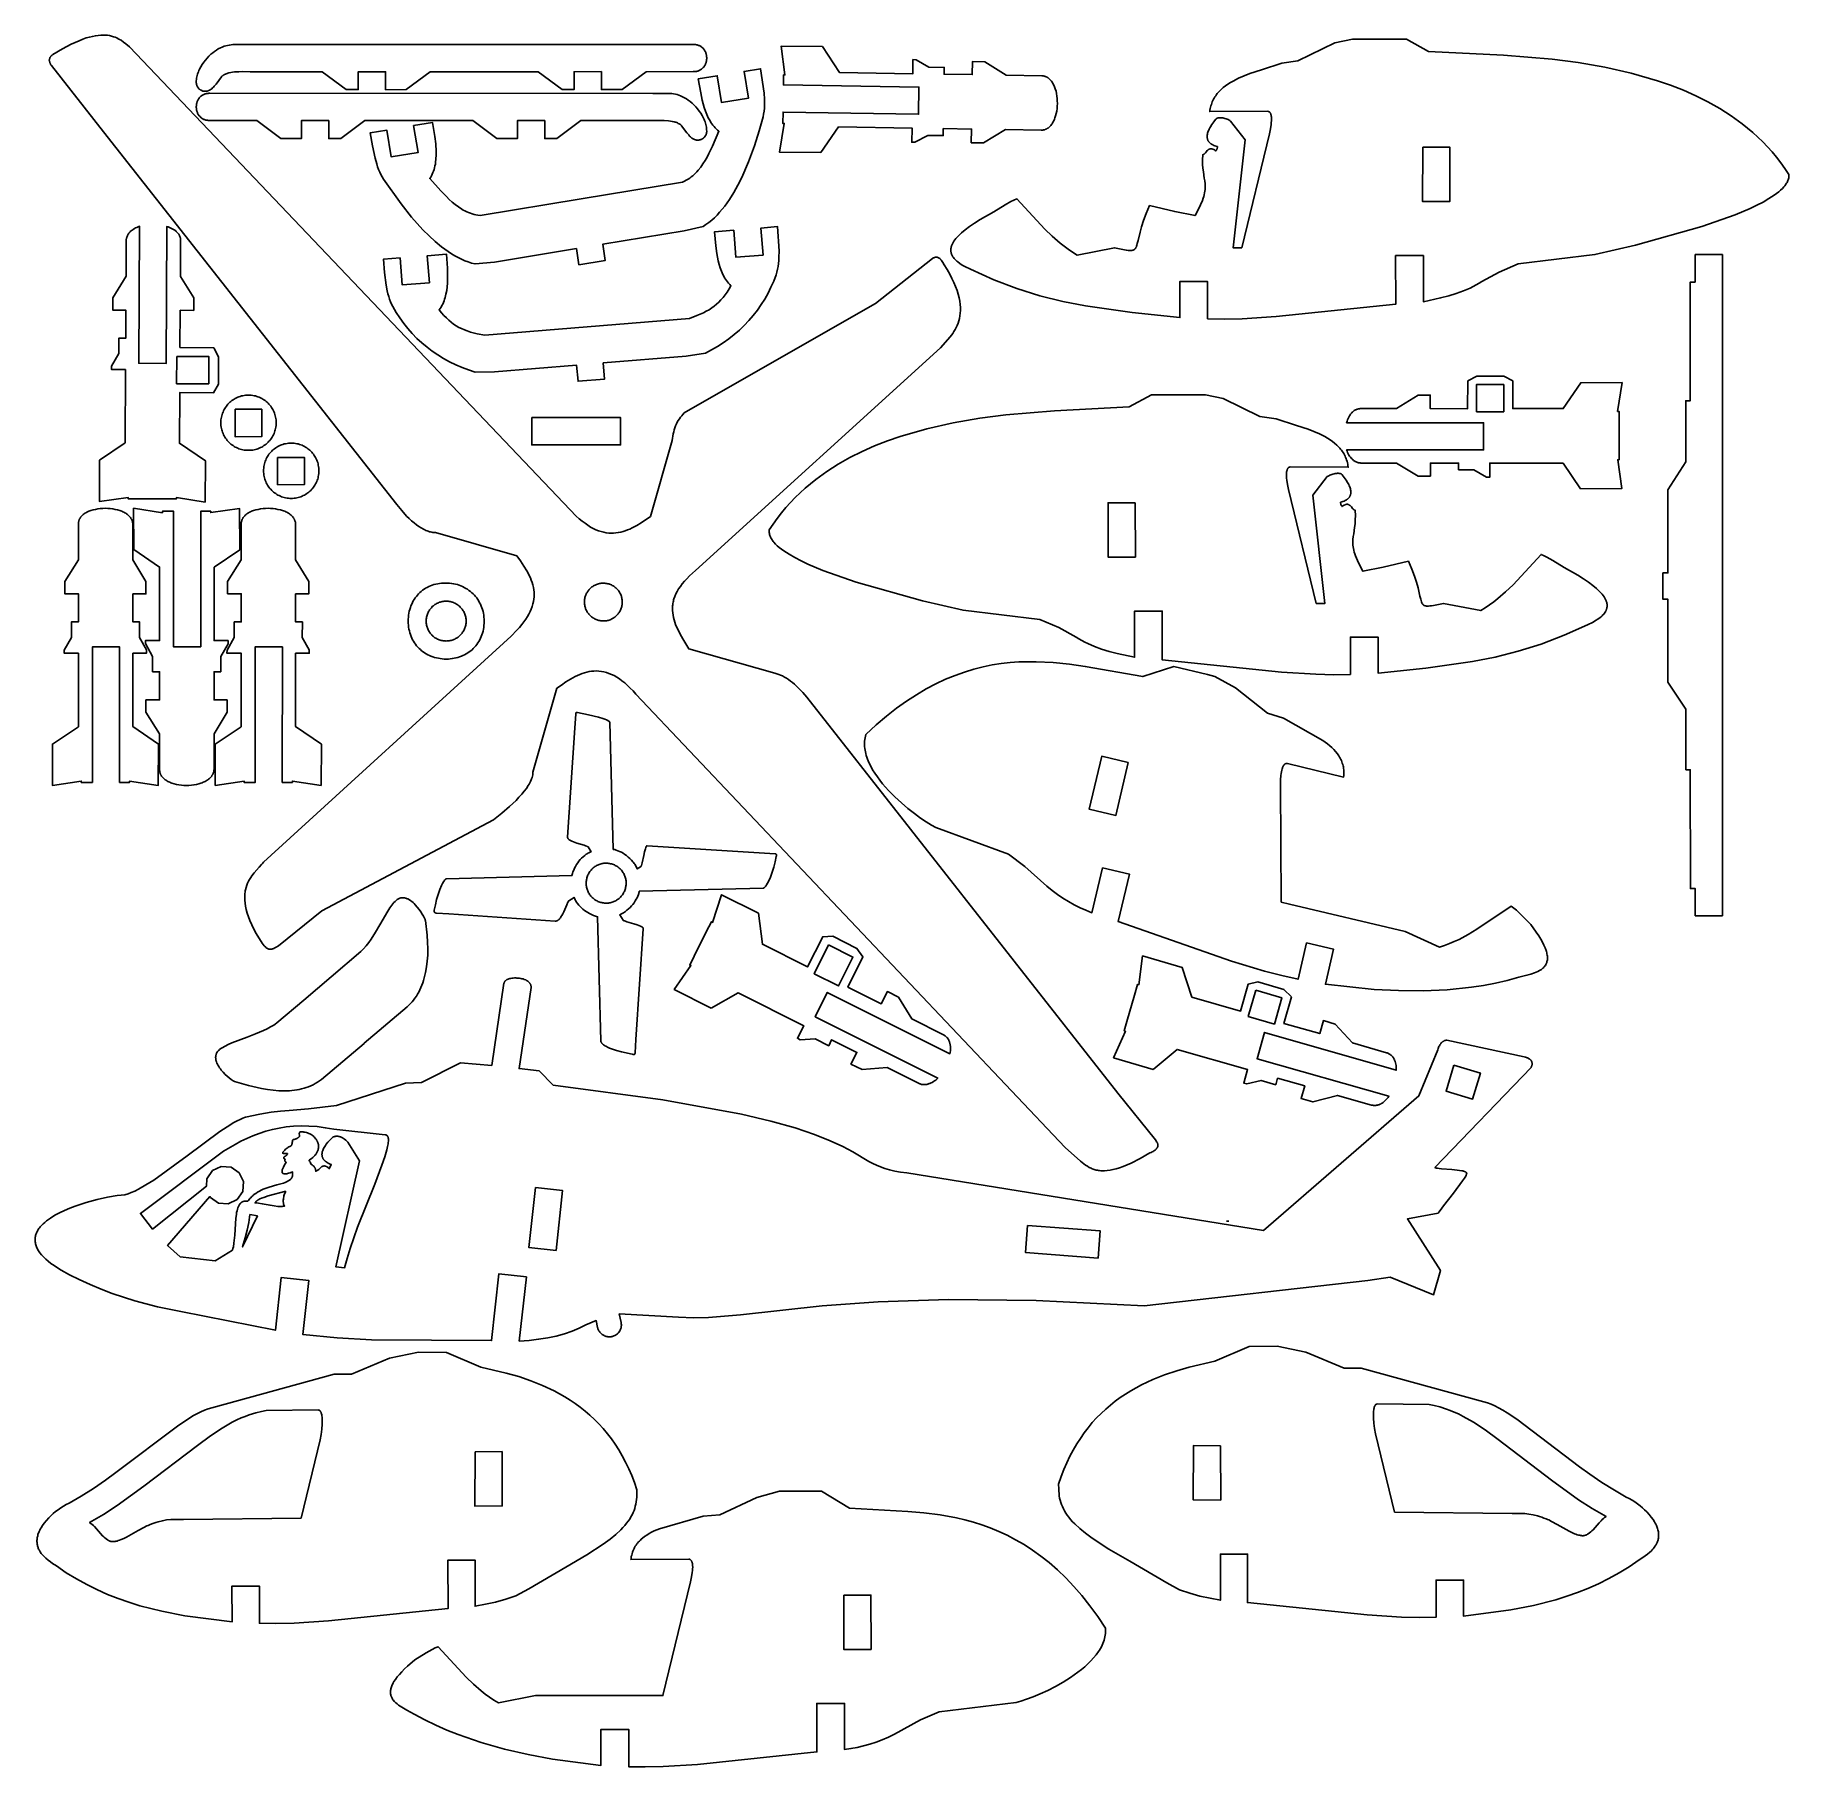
# Model space of a CAD drawing. Header units: inches. Extents: x 0.3 to 15.2, y 0.4 to 15.2.
import ezdxf

# ---------------------------------------------------------------- set-up
doc = ezdxf.new("R2010")
doc.units = ezdxf.units.IN
doc.header["$MEASUREMENT"] = 0
doc.layers.get('0').update_dxf_attribs({"color": 231})

msp = doc.modelspace()

# ---------------------------------------------------------------- linework, layer by layer
at = {"color": 156}
for points in [[(4.191, 8.494), (4.262, 8.55), (4.327, 8.606), (4.384, 8.659), (4.409, 8.685), (4.433, 8.711), (4.454, 8.737), (4.472, 8.761), (4.488, 8.786), (4.496, 8.798), (4.502, 8.809), (4.508, 8.821), (4.513, 8.833), (4.517, 8.844), (4.521, 8.855), (4.524, 8.866), (4.526, 8.877), (4.528, 8.888), (4.528, 8.893), (4.528, 8.899), (4.733, 9.616), (4.771, 9.644), (4.81, 9.671), (4.849, 9.695), (4.888, 9.717), (4.908, 9.726), (4.928, 9.735), (4.948, 9.742), (4.968, 9.749), (4.988, 9.754), (5.008, 9.758), (5.029, 9.761), (5.049, 9.763), (5.07, 9.764), (5.091, 9.763), (5.112, 9.76), (5.133, 9.756), (5.155, 9.751), (5.177, 9.743), (5.198, 9.734), (5.221, 9.724), (5.243, 9.711), (5.266, 9.697), (5.288, 9.68), (5.312, 9.662), (5.335, 9.641), (5.359, 9.618), (5.383, 9.593), (5.407, 9.566), (9.07, 5.694), (9.201, 5.579), (9.231, 5.554), (9.246, 5.544), (9.261, 5.534), (9.277, 5.525), (9.293, 5.517), (9.301, 5.513), (9.31, 5.51), (9.319, 5.507), (9.327, 5.504), (9.337, 5.502), (9.346, 5.5), (9.355, 5.498), (9.365, 5.497), (9.375, 5.496), (9.385, 5.495), (9.396, 5.495), (9.407, 5.495), (9.43, 5.497), (9.454, 5.501), (9.479, 5.506), (9.507, 5.513), (9.536, 5.522), (9.566, 5.533), (9.634, 5.562), (9.71, 5.6), (9.795, 5.648), (9.804, 5.653), (9.813, 5.657), (9.821, 5.661), (9.828, 5.665), (9.834, 5.669), (9.84, 5.673), (9.844, 5.677), (9.847, 5.68), (9.849, 5.682), (9.85, 5.684), (9.852, 5.686), (9.854, 5.688), (9.855, 5.69), (9.856, 5.692), (9.858, 5.694), (9.859, 5.696), (9.86, 5.698), (9.86, 5.699), (9.861, 5.701), (9.862, 5.703), (9.862, 5.705), (9.862, 5.707), (9.863, 5.709), (9.863, 5.711), (9.863, 5.713), (9.863, 5.715), (9.863, 5.716), (9.862, 5.718), (9.862, 5.72), (9.862, 5.722), (9.862, 5.724), (9.861, 5.727), (9.859, 5.73), (9.858, 5.734), (9.857, 5.737), (9.855, 5.74), (9.843, 5.761), (9.521, 6.159), (6.867, 9.541), (6.831, 9.581), (6.796, 9.618), (6.761, 9.65), (6.744, 9.665), (6.726, 9.678), (6.709, 9.691), (6.692, 9.702), (6.676, 9.712), (6.659, 9.721), (6.642, 9.728), (6.626, 9.735), (6.61, 9.74), (6.601, 9.742), (6.593, 9.744), (5.859, 9.952), (5.807, 10.038), (5.784, 10.079), (5.764, 10.12), (5.755, 10.14), (5.746, 10.16), (5.739, 10.18), (5.733, 10.2), (5.728, 10.22), (5.724, 10.24), (5.721, 10.26), (5.719, 10.28), (5.719, 10.3), (5.719, 10.31), (5.72, 10.32), (5.721, 10.33), (5.723, 10.34), (5.725, 10.35), (5.727, 10.36), (5.729, 10.371), (5.732, 10.381), (5.74, 10.401), (5.749, 10.422), (5.759, 10.443), (5.772, 10.464), (5.787, 10.486), (5.803, 10.508), (5.821, 10.53), (5.842, 10.552), (5.865, 10.575), (5.89, 10.598), (5.917, 10.621), (8.006, 12.522), (8.09, 12.617), (8.101, 12.631), (8.112, 12.646), (8.122, 12.662), (8.132, 12.679), (8.141, 12.696), (8.149, 12.714), (8.157, 12.733), (8.163, 12.753), (8.168, 12.774), (8.173, 12.796), (8.176, 12.819), (8.177, 12.843), (8.177, 12.868), (8.175, 12.894), (8.171, 12.922), (8.166, 12.951), (8.158, 12.981), (8.148, 13.013), (8.136, 13.046), (8.122, 13.08), (8.105, 13.116), (8.086, 13.153), (8.064, 13.192), (8.039, 13.233), (8.028, 13.252), (8.022, 13.261), (8.017, 13.268), (8.011, 13.275), (8.009, 13.278), (8.006, 13.281), (8.003, 13.284), (8, 13.286), (7.997, 13.288), (7.994, 13.29), (7.991, 13.292), (7.99, 13.292), (7.988, 13.293), (7.987, 13.294), (7.985, 13.294), (7.984, 13.295), (7.982, 13.295), (7.981, 13.296), (7.979, 13.296), (7.978, 13.296), (7.976, 13.296), (7.974, 13.296), (7.973, 13.297), (7.971, 13.297), (7.969, 13.297), (7.966, 13.296), (7.962, 13.296), (7.959, 13.295), (7.955, 13.294), (7.951, 13.293), (7.947, 13.291), (7.943, 13.29), (7.939, 13.287), (7.453, 12.903), (5.833, 11.978), (5.82, 11.967), (5.809, 11.955), (5.798, 11.943), (5.787, 11.93), (5.778, 11.917), (5.769, 11.903), (5.76, 11.888), (5.753, 11.873), (5.746, 11.857), (5.74, 11.841), (5.734, 11.824), (5.73, 11.807), (5.726, 11.789), (5.722, 11.77), (5.72, 11.751), (5.718, 11.731), (5.531, 11.083), (5.452, 11.03), (5.414, 11.006), (5.375, 10.986), (5.355, 10.976), (5.336, 10.968), (5.316, 10.961), (5.297, 10.954), (5.277, 10.949), (5.257, 10.945), (5.237, 10.942), (5.216, 10.941), (5.196, 10.94), (5.175, 10.941), (5.154, 10.944), (5.132, 10.948), (5.111, 10.954), (5.088, 10.961), (5.066, 10.97), (5.043, 10.981), (5.02, 10.993), (4.997, 11.008), (4.973, 11.025), (4.948, 11.043), (4.923, 11.064), (4.898, 11.087), (4.845, 11.139), (1.085, 15.094), (1.052, 15.12), (1.033, 15.134), (1.012, 15.149), (1, 15.156), (0.988, 15.163), (0.975, 15.169), (0.962, 15.175), (0.947, 15.18), (0.932, 15.185), (0.915, 15.189), (0.898, 15.192), (0.879, 15.193), (0.86, 15.194), (0.839, 15.193), (0.817, 15.191), (0.793, 15.188), (0.768, 15.183), (0.742, 15.177), (0.714, 15.169), (0.685, 15.158), (0.654, 15.146), (0.587, 15.116), (0.513, 15.077), (0.431, 15.028), (0.428, 15.025), (0.425, 15.023), (0.422, 15.021), (0.419, 15.018), (0.416, 15.016), (0.414, 15.014), (0.412, 15.011), (0.41, 15.009), (0.408, 15.006), (0.406, 15.003), (0.405, 15.001), (0.404, 14.998), (0.403, 14.995), (0.402, 14.992), (0.401, 14.989), (0.401, 14.986), (0.4, 14.983), (0.4, 14.98), (0.4, 14.977), (0.401, 14.974), (0.401, 14.971), (0.402, 14.968), (0.403, 14.965), (0.404, 14.962), (0.405, 14.958), (0.406, 14.955), (0.408, 14.951), (0.409, 14.948), (0.411, 14.945), (0.414, 14.941), (0.418, 14.934), (0.863, 14.368), (3.365, 11.186), (3.408, 11.134), (3.45, 11.087), (3.471, 11.066), (3.492, 11.047), (3.513, 11.029), (3.533, 11.013), (3.554, 10.998), (3.574, 10.985), (3.595, 10.974), (3.605, 10.969), (3.615, 10.964), (3.625, 10.96), (3.635, 10.957), (3.645, 10.953), (3.655, 10.951), (3.665, 10.949), (3.675, 10.947), (3.685, 10.946), (3.695, 10.945), (4.39, 10.746), (4.422, 10.703), (4.45, 10.66), (4.475, 10.619), (4.487, 10.598), (4.497, 10.578), (4.506, 10.558), (4.514, 10.538), (4.521, 10.518), (4.527, 10.498), (4.532, 10.478), (4.535, 10.458), (4.538, 10.438), (4.538, 10.417), (4.538, 10.397), (4.536, 10.377), (4.533, 10.356), (4.528, 10.336), (4.522, 10.315), (4.514, 10.293), (4.505, 10.272), (4.494, 10.25), (4.481, 10.228), (4.467, 10.206), (4.451, 10.183), (4.433, 10.16), (4.413, 10.136), (4.392, 10.112), (4.343, 10.062), (2.227, 8.132), (2.219, 8.121), (2.21, 8.11), (2.191, 8.088), (2.149, 8.041), (2.128, 8.014), (2.119, 7.999), (2.109, 7.984), (2.101, 7.969), (2.093, 7.952), (2.086, 7.934), (2.08, 7.916), (2.075, 7.896), (2.073, 7.886), (2.071, 7.876), (2.07, 7.865), (2.069, 7.854), (2.068, 7.831), (2.068, 7.807), (2.071, 7.782), (2.075, 7.755), (2.081, 7.726), (2.09, 7.696), (2.1, 7.665), (2.113, 7.632), (2.128, 7.597), (2.146, 7.56), (2.167, 7.522), (2.216, 7.439), (2.226, 7.427), (2.235, 7.416), (2.239, 7.412), (2.244, 7.407), (2.248, 7.404), (2.252, 7.4), (2.256, 7.397), (2.26, 7.395), (2.262, 7.394), (2.264, 7.393), (2.266, 7.392), (2.268, 7.391), (2.27, 7.39), (2.272, 7.389), (2.274, 7.389), (2.276, 7.388), (2.278, 7.388), (2.28, 7.388), (2.282, 7.387), (2.284, 7.387), (2.286, 7.387), (2.288, 7.387), (2.29, 7.387), (2.292, 7.387), (2.294, 7.388), (2.296, 7.388), (2.3, 7.389), (2.304, 7.39), (2.308, 7.391), (2.312, 7.393), (2.317, 7.395), (2.326, 7.4), (2.336, 7.405), (2.357, 7.418), (2.725, 7.717), (4.191, 8.494)], [(12.627, 13.089), (12.777, 13.17), (12.938, 13.24), (13.593, 13.32), (13.939, 13.401), (14.505, 13.559), (14.789, 13.658), (14.917, 13.712), (14.975, 13.74), (15.029, 13.768), (15.079, 13.797), (15.123, 13.826), (15.143, 13.84), (15.162, 13.855), (15.178, 13.87), (15.194, 13.884), (15.207, 13.899), (15.213, 13.907), (15.219, 13.914), (15.224, 13.921), (15.229, 13.929), (15.233, 13.936), (15.237, 13.944), (15.24, 13.951), (15.243, 13.959), (15.245, 13.966), (15.247, 13.974), (15.248, 13.981), (15.249, 13.985), (15.249, 13.989), (15.249, 13.993), (15.249, 13.997), (15.249, 14), (15.249, 14.004), (15.215, 14.055), (15.18, 14.103), (15.143, 14.15), (15.106, 14.196), (15.066, 14.24), (15.026, 14.282), (14.941, 14.362), (14.851, 14.435), (14.757, 14.503), (14.659, 14.566), (14.558, 14.623), (14.454, 14.675), (14.348, 14.722), (14.239, 14.765), (14.128, 14.804), (13.903, 14.869), (13.677, 14.92), (13.451, 14.959), (13.229, 14.987), (12.812, 15.021), (12.174, 15.054), (11.986, 15.16), (11.639, 15.159), (11.525, 15.158), (11.373, 15.127), (11.058, 14.974), (10.922, 14.953), (10.746, 14.898), (10.647, 14.865), (10.598, 14.846), (10.55, 14.825), (10.504, 14.801), (10.482, 14.788), (10.461, 14.775), (10.441, 14.761), (10.421, 14.745), (10.403, 14.73), (10.386, 14.713), (10.378, 14.704), (10.37, 14.695), (10.363, 14.686), (10.356, 14.676), (10.35, 14.666), (10.343, 14.656), (10.338, 14.646), (10.332, 14.635), (10.327, 14.624), (10.323, 14.613), (10.319, 14.602), (10.315, 14.59), (10.312, 14.578), (10.309, 14.566), (10.307, 14.553), (10.306, 14.54), (10.8, 14.543), (10.801, 14.543), (10.803, 14.542), (10.805, 14.542), (10.807, 14.541), (10.808, 14.541), (10.81, 14.54), (10.811, 14.539), (10.813, 14.538), (10.814, 14.537), (10.816, 14.536), (10.817, 14.535), (10.818, 14.533), (10.819, 14.532), (10.821, 14.531), (10.822, 14.529), (10.823, 14.527), (10.824, 14.526), (10.825, 14.524), (10.826, 14.522), (10.826, 14.52), (10.828, 14.515), (10.829, 14.511), (10.83, 14.506), (10.831, 14.5), (10.832, 14.495), (10.832, 14.489), (10.833, 14.476), (10.832, 14.461), (10.831, 14.446), (10.829, 14.429), (10.824, 14.392), (10.815, 14.35), (10.578, 13.378), (10.505, 13.378), (10.608, 14.3), (10.483, 14.46), (10.477, 14.464), (10.47, 14.468), (10.462, 14.472), (10.453, 14.475), (10.445, 14.478), (10.435, 14.481), (10.426, 14.484), (10.417, 14.486), (10.407, 14.487), (10.403, 14.488), (10.398, 14.488), (10.394, 14.488), (10.389, 14.488), (10.385, 14.488), (10.381, 14.487), (10.377, 14.487), (10.375, 14.486), (10.373, 14.486), (10.372, 14.485), (10.37, 14.484), (10.368, 14.484), (10.366, 14.483), (10.365, 14.482), (10.363, 14.481), (10.362, 14.48), (10.36, 14.479), (10.359, 14.478), (10.358, 14.477), (10.357, 14.475), (10.355, 14.474), (10.339, 14.452), (10.324, 14.431), (10.311, 14.411), (10.306, 14.401), (10.301, 14.391), (10.297, 14.382), (10.293, 14.373), (10.29, 14.364), (10.287, 14.356), (10.285, 14.347), (10.284, 14.339), (10.283, 14.335), (10.283, 14.332), (10.283, 14.328), (10.283, 14.324), (10.283, 14.32), (10.284, 14.317), (10.284, 14.313), (10.285, 14.31), (10.286, 14.307), (10.287, 14.303), (10.288, 14.3), (10.289, 14.297), (10.29, 14.294), (10.292, 14.291), (10.294, 14.288), (10.296, 14.285), (10.298, 14.282), (10.3, 14.279), (10.303, 14.277), (10.305, 14.274), (10.308, 14.271), (10.311, 14.269), (10.314, 14.266), (10.317, 14.264), (10.321, 14.262), (10.325, 14.26), (10.332, 14.256), (10.341, 14.252), (10.35, 14.248), (10.36, 14.245), (10.371, 14.242), (10.371, 14.24), (10.371, 14.237), (10.371, 14.235), (10.37, 14.232), (10.37, 14.23), (10.37, 14.227), (10.369, 14.225), (10.368, 14.223), (10.367, 14.22), (10.366, 14.218), (10.365, 14.216), (10.364, 14.213), (10.363, 14.211), (10.361, 14.209), (10.36, 14.207), (10.358, 14.204), (10.351, 14.209), (10.345, 14.213), (10.34, 14.216), (10.337, 14.218), (10.334, 14.219), (10.332, 14.22), (10.329, 14.221), (10.327, 14.222), (10.325, 14.222), (10.322, 14.223), (10.32, 14.223), (10.318, 14.223), (10.316, 14.223), (10.314, 14.223), (10.312, 14.223), (10.31, 14.223), (10.308, 14.223), (10.307, 14.222), (10.305, 14.222), (10.303, 14.221), (10.301, 14.22), (10.3, 14.22), (10.298, 14.219), (10.297, 14.218), (10.295, 14.217), (10.294, 14.216), (10.292, 14.215), (10.289, 14.212), (10.287, 14.21), (10.284, 14.207), (10.279, 14.201), (10.269, 14.189), (10.266, 14.186), (10.263, 14.183), (10.261, 14.181), (10.258, 14.178), (10.256, 14.177), (10.255, 14.176), (10.253, 14.175), (10.252, 14.174), (10.25, 14.174), (10.248, 14.173), (10.247, 14.172), (10.245, 14.172), (10.243, 14.128), (10.244, 14.09), (10.247, 14.056), (10.251, 14.026), (10.259, 13.972), (10.263, 13.948), (10.266, 13.924), (10.266, 13.912), (10.266, 13.899), (10.266, 13.887), (10.265, 13.874), (10.264, 13.86), (10.261, 13.846), (10.258, 13.831), (10.254, 13.816), (10.249, 13.8), (10.243, 13.782), (10.227, 13.744), (10.206, 13.701), (10.18, 13.652), (10.006, 13.687), (9.792, 13.738), (9.762, 13.67), (9.74, 13.61), (9.722, 13.557), (9.71, 13.512), (9.693, 13.44), (9.687, 13.413), (9.684, 13.401), (9.681, 13.391), (9.679, 13.387), (9.677, 13.383), (9.675, 13.379), (9.673, 13.375), (9.672, 13.374), (9.671, 13.372), (9.67, 13.37), (9.669, 13.369), (9.667, 13.368), (9.666, 13.366), (9.665, 13.365), (9.663, 13.364), (9.662, 13.363), (9.66, 13.362), (9.659, 13.361), (9.657, 13.36), (9.655, 13.359), (9.654, 13.358), (9.652, 13.358), (9.65, 13.357), (9.648, 13.357), (9.646, 13.356), (9.642, 13.355), (9.637, 13.355), (9.632, 13.354), (9.627, 13.354), (9.621, 13.354), (9.608, 13.355), (9.594, 13.357), (9.577, 13.36), (9.491, 13.378), (9.174, 13.315), (9.135, 13.339), (9.098, 13.365), (9.062, 13.391), (9.028, 13.418), (8.961, 13.476), (8.898, 13.537), (8.66, 13.796), (8.634, 13.784), (8.608, 13.772), (8.558, 13.744), (8.462, 13.684), (8.346, 13.618), (8.298, 13.588), (8.255, 13.559), (8.218, 13.531), (8.187, 13.505), (8.173, 13.492), (8.16, 13.479), (8.149, 13.467), (8.138, 13.456), (8.129, 13.444), (8.121, 13.433), (8.115, 13.422), (8.109, 13.411), (8.106, 13.406), (8.104, 13.401), (8.102, 13.396), (8.101, 13.391), (8.099, 13.386), (8.098, 13.381), (8.097, 13.376), (8.096, 13.371), (8.096, 13.366), (8.095, 13.361), (8.095, 13.357), (8.095, 13.352), (8.096, 13.348), (8.096, 13.343), (8.097, 13.339), (8.098, 13.334), (8.099, 13.33), (8.101, 13.326), (8.102, 13.322), (8.104, 13.318), (8.106, 13.313), (8.108, 13.309), (8.11, 13.305), (8.113, 13.301), (8.118, 13.294), (8.125, 13.286), (8.131, 13.278), (8.139, 13.271), (8.147, 13.264), (8.155, 13.257), (8.173, 13.243), (8.193, 13.23), (8.215, 13.218), (8.262, 13.194), (8.461, 13.105), (8.658, 13.029), (8.854, 12.968), (9.05, 12.92), (9.245, 12.881), (9.642, 12.825), (10.05, 12.782), (10.049, 13.089), (10.287, 13.089), (10.287, 12.771), (10.427, 12.769), (10.581, 12.772), (10.873, 12.791), (11.893, 12.896), (11.892, 13.311), (12.129, 13.311), (12.129, 12.917), (12.276, 12.949), (12.345, 12.967), (12.41, 12.987), (12.471, 13.009), (12.528, 13.034), (12.555, 13.047), (12.58, 13.06), (12.604, 13.074), (12.627, 13.089)], [(3.651, 14.881), (3.447, 14.728), (3.27, 14.727), (3.271, 14.881), (3.037, 14.881), (3.037, 14.728), (2.934, 14.728), (2.729, 14.881), (2.115, 14.881), (2.052, 14.882), (2.017, 14.881), (1.982, 14.879), (1.965, 14.877), (1.948, 14.874), (1.932, 14.871), (1.925, 14.869), (1.917, 14.866), (1.91, 14.864), (1.903, 14.861), (1.896, 14.858), (1.89, 14.854), (1.884, 14.85), (1.881, 14.848), (1.879, 14.846), (1.876, 14.844), (1.873, 14.842), (1.871, 14.839), (1.869, 14.837), (1.823, 14.776), (1.808, 14.758), (1.801, 14.75), (1.794, 14.742), (1.787, 14.736), (1.784, 14.733), (1.78, 14.731), (1.777, 14.728), (1.776, 14.727), (1.774, 14.727), (1.773, 14.726), (1.771, 14.725), (1.77, 14.725), (1.769, 14.724), (1.764, 14.722), (1.762, 14.721), (1.76, 14.72), (1.757, 14.719), (1.755, 14.718), (1.753, 14.717), (1.75, 14.716), (1.748, 14.716), (1.745, 14.715), (1.743, 14.715), (1.741, 14.714), (1.738, 14.714), (1.736, 14.714), (1.733, 14.714), (1.731, 14.714), (1.726, 14.714), (1.721, 14.714), (1.716, 14.715), (1.711, 14.716), (1.706, 14.718), (1.701, 14.72), (1.697, 14.722), (1.692, 14.724), (1.69, 14.726), (1.688, 14.727), (1.686, 14.728), (1.684, 14.73), (1.682, 14.731), (1.68, 14.733), (1.678, 14.735), (1.676, 14.736), (1.673, 14.74), (1.67, 14.744), (1.667, 14.748), (1.664, 14.752), (1.662, 14.757), (1.66, 14.761), (1.658, 14.766), (1.657, 14.771), (1.656, 14.776), (1.655, 14.781), (1.654, 14.786), (1.654, 14.791), (1.654, 14.802), (1.655, 14.814), (1.657, 14.825), (1.659, 14.836), (1.662, 14.848), (1.665, 14.859), (1.668, 14.87), (1.672, 14.881), (1.677, 14.892), (1.682, 14.902), (1.693, 14.923), (1.705, 14.943), (1.718, 14.963), (1.733, 14.981), (1.748, 14.998), (1.763, 15.015), (1.779, 15.03), (1.795, 15.043), (1.811, 15.055), (1.827, 15.066), (1.842, 15.075), (1.86, 15.084), (1.876, 15.092), (1.892, 15.098), (1.907, 15.103), (1.922, 15.106), (1.937, 15.109), (1.951, 15.111), (1.966, 15.112), (2.115, 15.113), (5.896, 15.114), (5.903, 15.114), (5.91, 15.113), (5.917, 15.112), (5.924, 15.111), (5.93, 15.11), (5.936, 15.108), (5.942, 15.106), (5.947, 15.104), (5.953, 15.101), (5.958, 15.098), (5.963, 15.095), (5.967, 15.092), (5.972, 15.089), (5.976, 15.085), (5.98, 15.081), (5.983, 15.077), (5.987, 15.073), (5.99, 15.069), (5.993, 15.064), (5.996, 15.059), (5.999, 15.055), (6.001, 15.05), (6.003, 15.045), (6.005, 15.04), (6.006, 15.035), (6.008, 15.029), (6.009, 15.024), (6.01, 15.019), (6.011, 15.013), (6.011, 15.008), (6.012, 15.002), (6.012, 14.997), (6.012, 14.992), (6.011, 14.986), (6.011, 14.981), (6.01, 14.975), (6.009, 14.97), (6.007, 14.965), (6.006, 14.959), (6.004, 14.954), (6.002, 14.949), (6, 14.944), (5.998, 14.94), (5.995, 14.935), (5.992, 14.93), (5.989, 14.926), (5.986, 14.921), (5.982, 14.917), (5.979, 14.913), (5.975, 14.91), (5.97, 14.906), (5.966, 14.903), (5.961, 14.899), (5.957, 14.897), (5.952, 14.894), (5.946, 14.891), (5.941, 14.889), (5.935, 14.887), (5.929, 14.886), (5.923, 14.884), (5.917, 14.883), (5.91, 14.882), (5.903, 14.882), (5.896, 14.882), (5.494, 14.881), (5.29, 14.728), (5.112, 14.728), (5.112, 14.882), (4.88, 14.881), (4.88, 14.728), (4.778, 14.728), (4.573, 14.881), (3.651, 14.881)], [(7, 15.095), (7.145, 14.873), (7.771, 14.864), (7.772, 14.984), (7.8, 14.983), (7.908, 14.919), (8.039, 14.917), (8.038, 14.86), (8.278, 14.856), (8.28, 14.967), (8.385, 14.966), (8.568, 14.851), (8.872, 14.847), (8.876, 14.846), (8.881, 14.846), (8.885, 14.845), (8.889, 14.844), (8.893, 14.843), (8.896, 14.842), (8.9, 14.841), (8.904, 14.84), (8.908, 14.838), (8.911, 14.836), (8.915, 14.835), (8.918, 14.833), (8.922, 14.831), (8.925, 14.828), (8.928, 14.826), (8.931, 14.824), (8.937, 14.818), (8.943, 14.812), (8.949, 14.806), (8.954, 14.8), (8.959, 14.793), (8.964, 14.785), (8.969, 14.777), (8.973, 14.769), (8.977, 14.761), (8.981, 14.752), (8.984, 14.743), (8.987, 14.734), (8.993, 14.714), (8.997, 14.694), (9.001, 14.673), (9.003, 14.652), (9.004, 14.631), (9.005, 14.609), (9.004, 14.587), (9.002, 14.566), (8.999, 14.545), (8.995, 14.525), (8.99, 14.505), (8.983, 14.486), (8.98, 14.477), (8.976, 14.468), (8.972, 14.46), (8.968, 14.452), (8.964, 14.444), (8.959, 14.436), (8.954, 14.429), (8.948, 14.423), (8.943, 14.416), (8.937, 14.411), (8.931, 14.405), (8.928, 14.403), (8.925, 14.4), (8.921, 14.398), (8.918, 14.396), (8.915, 14.394), (8.911, 14.392), (8.908, 14.391), (8.904, 14.389), (8.901, 14.388), (8.897, 14.386), (8.893, 14.385), (8.889, 14.384), (8.885, 14.384), (8.881, 14.383), (8.877, 14.382), (8.873, 14.382), (8.869, 14.382), (8.865, 14.382), (8.561, 14.387), (8.375, 14.274), (8.27, 14.275), (8.272, 14.391), (8.031, 14.395), (8.03, 14.335), (7.899, 14.337), (7.788, 14.278), (7.762, 14.278), (7.764, 14.399), (7.137, 14.409), (6.985, 14.19), (6.632, 14.195), (6.673, 14.44), (6.661, 14.44), (6.663, 14.536), (7.82, 14.518), (7.823, 14.75), (6.666, 14.768), (6.668, 14.854), (6.679, 14.853), (6.647, 15.099), (7, 15.095)], [(5.82, 13.521), (5.124, 13.407), (5.146, 13.27), (4.921, 13.233), (4.899, 13.37), (4.199, 13.255), (4.035, 13.24), (4.005, 13.247), (3.976, 13.257), (3.947, 13.267), (3.918, 13.28), (3.889, 13.294), (3.861, 13.31), (3.832, 13.327), (3.804, 13.345), (3.748, 13.386), (3.694, 13.431), (3.641, 13.479), (3.589, 13.531), (3.491, 13.64), (3.402, 13.752), (3.253, 13.963), (3.241, 13.983), (3.23, 14.003), (3.22, 14.024), (3.211, 14.046), (3.202, 14.069), (3.195, 14.093), (3.181, 14.142), (3.159, 14.247), (3.14, 14.36), (3.281, 14.383), (3.319, 14.154), (3.548, 14.191), (3.51, 14.421), (3.672, 14.447), (3.691, 14.328), (3.698, 14.264), (3.702, 14.2), (3.702, 14.168), (3.7, 14.137), (3.697, 14.106), (3.695, 14.091), (3.692, 14.076), (3.689, 14.061), (3.685, 14.047), (3.68, 14.033), (3.675, 14.019), (3.669, 14.006), (3.663, 13.993), (3.656, 13.98), (3.648, 13.968), (3.741, 13.865), (3.789, 13.815), (3.814, 13.791), (3.839, 13.768), (3.865, 13.746), (3.892, 13.726), (3.92, 13.708), (3.934, 13.7), (3.948, 13.692), (3.963, 13.685), (3.978, 13.678), (3.994, 13.673), (4.01, 13.667), (4.026, 13.663), (4.042, 13.659), (4.059, 13.656), (4.077, 13.654), (4.941, 13.796), (5.806, 13.938), (5.822, 13.946), (5.837, 13.954), (5.852, 13.963), (5.866, 13.972), (5.879, 13.982), (5.892, 13.993), (5.905, 14.004), (5.917, 14.015), (5.928, 14.027), (5.939, 14.04), (5.96, 14.066), (5.979, 14.093), (5.997, 14.122), (6.014, 14.152), (6.03, 14.183), (6.06, 14.246), (6.115, 14.373), (6.104, 14.382), (6.094, 14.391), (6.083, 14.402), (6.074, 14.413), (6.065, 14.424), (6.056, 14.436), (6.047, 14.448), (6.04, 14.461), (6.025, 14.488), (6.012, 14.516), (6.001, 14.545), (5.991, 14.576), (5.973, 14.637), (5.96, 14.7), (5.939, 14.819), (6.101, 14.846), (6.139, 14.617), (6.368, 14.654), (6.331, 14.884), (6.472, 14.907), (6.501, 14.698), (6.505, 14.646), (6.505, 14.62), (6.505, 14.594), (6.504, 14.569), (6.501, 14.544), (6.497, 14.519), (6.492, 14.495), (6.459, 14.376), (6.418, 14.247), (6.368, 14.112), (6.31, 13.977), (6.277, 13.912), (6.242, 13.849), (6.205, 13.789), (6.165, 13.733), (6.144, 13.706), (6.122, 13.681), (6.1, 13.657), (6.078, 13.634), (6.054, 13.613), (6.03, 13.594), (6.005, 13.576), (5.98, 13.56), (5.82, 13.521)], [(4.015, 14.464), (4.219, 14.31), (4.395, 14.31), (4.395, 14.464), (4.629, 14.464), (4.629, 14.31), (4.732, 14.31), (4.937, 14.464), (5.551, 14.464), (5.614, 14.464), (5.649, 14.464), (5.684, 14.462), (5.701, 14.46), (5.718, 14.457), (5.734, 14.454), (5.741, 14.451), (5.749, 14.449), (5.756, 14.446), (5.763, 14.444), (5.769, 14.44), (5.776, 14.437), (5.782, 14.433), (5.785, 14.431), (5.787, 14.429), (5.79, 14.427), (5.792, 14.425), (5.795, 14.422), (5.797, 14.42), (5.843, 14.358), (5.858, 14.341), (5.865, 14.332), (5.872, 14.325), (5.879, 14.318), (5.882, 14.316), (5.885, 14.313), (5.889, 14.311), (5.89, 14.31), (5.892, 14.309), (5.893, 14.309), (5.894, 14.308), (5.896, 14.307), (5.897, 14.307), (5.897, 14.307), (5.902, 14.305), (5.906, 14.302), (5.909, 14.301), (5.911, 14.301), (5.913, 14.3), (5.916, 14.299), (5.918, 14.298), (5.92, 14.298), (5.923, 14.297), (5.925, 14.297), (5.93, 14.296), (5.935, 14.296), (5.94, 14.296), (5.945, 14.297), (5.95, 14.298), (5.955, 14.299), (5.96, 14.301), (5.965, 14.302), (5.969, 14.305), (5.974, 14.307), (5.976, 14.308), (5.978, 14.31), (5.98, 14.311), (5.982, 14.313), (5.984, 14.314), (5.986, 14.316), (5.988, 14.317), (5.99, 14.319), (5.991, 14.321), (5.993, 14.323), (5.996, 14.327), (5.999, 14.331), (6.002, 14.335), (6.004, 14.339), (6.006, 14.344), (6.008, 14.349), (6.009, 14.353), (6.01, 14.358), (6.011, 14.363), (6.012, 14.368), (6.012, 14.373), (6.011, 14.385), (6.01, 14.396), (6.009, 14.408), (6.007, 14.419), (6.004, 14.43), (6.001, 14.441), (5.998, 14.452), (5.993, 14.463), (5.989, 14.474), (5.984, 14.485), (5.973, 14.506), (5.961, 14.526), (5.947, 14.545), (5.933, 14.564), (5.918, 14.581), (5.902, 14.597), (5.886, 14.612), (5.87, 14.626), (5.854, 14.638), (5.839, 14.649), (5.823, 14.658), (5.806, 14.667), (5.789, 14.674), (5.774, 14.68), (5.758, 14.685), (5.744, 14.689), (5.729, 14.692), (5.714, 14.694), (5.7, 14.695), (5.551, 14.696), (1.77, 14.697), (1.762, 14.697), (1.755, 14.696), (1.749, 14.695), (1.742, 14.694), (1.736, 14.693), (1.73, 14.691), (1.724, 14.689), (1.719, 14.686), (1.713, 14.684), (1.708, 14.681), (1.703, 14.678), (1.699, 14.675), (1.694, 14.671), (1.69, 14.668), (1.686, 14.664), (1.682, 14.66), (1.679, 14.656), (1.676, 14.651), (1.673, 14.647), (1.67, 14.642), (1.667, 14.637), (1.665, 14.632), (1.663, 14.627), (1.661, 14.622), (1.659, 14.617), (1.658, 14.612), (1.657, 14.607), (1.656, 14.601), (1.655, 14.596), (1.655, 14.591), (1.654, 14.585), (1.654, 14.58), (1.654, 14.574), (1.655, 14.569), (1.655, 14.563), (1.656, 14.558), (1.657, 14.553), (1.658, 14.547), (1.66, 14.542), (1.662, 14.537), (1.664, 14.532), (1.666, 14.527), (1.668, 14.522), (1.671, 14.517), (1.674, 14.513), (1.677, 14.508), (1.68, 14.504), (1.684, 14.5), (1.687, 14.496), (1.691, 14.492), (1.695, 14.489), (1.7, 14.485), (1.704, 14.482), (1.709, 14.479), (1.714, 14.477), (1.72, 14.474), (1.725, 14.472), (1.731, 14.47), (1.737, 14.468), (1.743, 14.467), (1.749, 14.466), (1.756, 14.465), (1.763, 14.465), (1.77, 14.465), (2.171, 14.464), (2.376, 14.31), (2.554, 14.311), (2.554, 14.465), (2.785, 14.464), (2.785, 14.31), (2.888, 14.31), (3.092, 14.464), (4.015, 14.464)], [(12.123, 14.236), (12.355, 14.236), (12.356, 13.773), (12.122, 13.772), (12.123, 14.236)], [(0.827, 11.565), (1.047, 11.712), (1.05, 12.338), (0.93, 12.339), (0.93, 12.366), (0.994, 12.474), (0.994, 12.606), (1.052, 12.605), (1.053, 12.845), (0.941, 12.846), (0.942, 12.951), (1.055, 13.136), (1.056, 13.44), (1.057, 13.445), (1.057, 13.45), (1.058, 13.455), (1.059, 13.46), (1.061, 13.465), (1.062, 13.47), (1.064, 13.475), (1.066, 13.48), (1.068, 13.484), (1.071, 13.489), (1.074, 13.493), (1.077, 13.498), (1.08, 13.502), (1.083, 13.506), (1.087, 13.51), (1.09, 13.514), (1.094, 13.518), (1.098, 13.521), (1.107, 13.528), (1.116, 13.535), (1.126, 13.541), (1.136, 13.547), (1.147, 13.552), (1.158, 13.557), (1.17, 13.561), (1.163, 12.391), (1.396, 12.389), (1.402, 13.559), (1.414, 13.555), (1.427, 13.55), (1.438, 13.545), (1.449, 13.54), (1.46, 13.534), (1.47, 13.527), (1.474, 13.524), (1.479, 13.521), (1.483, 13.517), (1.487, 13.513), (1.491, 13.509), (1.495, 13.505), (1.498, 13.501), (1.502, 13.497), (1.505, 13.493), (1.507, 13.488), (1.51, 13.484), (1.512, 13.479), (1.514, 13.474), (1.516, 13.469), (1.517, 13.464), (1.519, 13.459), (1.52, 13.454), (1.52, 13.448), (1.521, 13.443), (1.521, 13.437), (1.519, 13.133), (1.634, 12.949), (1.633, 12.843), (1.518, 12.844), (1.515, 12.526), (1.803, 12.523), (1.845, 12.445), (1.844, 12.213), (1.802, 12.139), (1.514, 12.141), (1.511, 11.709), (1.732, 11.559), (1.73, 11.206), (1.485, 11.245), (1.485, 11.233), (1.389, 11.233), (1.157, 11.235), (1.072, 11.235), (1.072, 11.246), (0.827, 11.212), (0.827, 11.565)], [(5.837, 12.453), (5.128, 12.394), (5.139, 12.257), (4.913, 12.238), (4.901, 12.375), (4.201, 12.317), (4.035, 12.316), (3.978, 12.334), (3.923, 12.355), (3.869, 12.378), (3.817, 12.404), (3.766, 12.432), (3.717, 12.462), (3.669, 12.494), (3.624, 12.529), (3.58, 12.566), (3.538, 12.604), (3.498, 12.645), (3.461, 12.688), (3.425, 12.732), (3.392, 12.778), (3.361, 12.826), (3.332, 12.875), (3.322, 12.895), (3.313, 12.917), (3.304, 12.939), (3.297, 12.961), (3.29, 12.985), (3.285, 13.009), (3.275, 13.059), (3.261, 13.166), (3.252, 13.28), (3.394, 13.291), (3.413, 13.06), (3.645, 13.079), (3.626, 13.31), (3.789, 13.324), (3.798, 13.203), (3.8, 13.139), (3.799, 13.075), (3.796, 13.043), (3.792, 13.012), (3.786, 12.982), (3.779, 12.952), (3.774, 12.938), (3.769, 12.924), (3.764, 12.91), (3.758, 12.897), (3.751, 12.884), (3.744, 12.871), (3.736, 12.859), (3.727, 12.848), (3.748, 12.822), (3.768, 12.799), (3.789, 12.778), (3.809, 12.759), (3.83, 12.741), (3.851, 12.725), (3.873, 12.711), (3.895, 12.698), (3.919, 12.687), (3.943, 12.676), (3.968, 12.667), (3.995, 12.658), (4.053, 12.644), (4.118, 12.631), (4.991, 12.703), (5.865, 12.775), (5.927, 12.799), (5.983, 12.823), (6.008, 12.836), (6.032, 12.849), (6.054, 12.864), (6.075, 12.879), (6.096, 12.895), (6.115, 12.913), (6.133, 12.932), (6.151, 12.952), (6.169, 12.975), (6.185, 12.999), (6.202, 13.026), (6.218, 13.054), (6.208, 13.064), (6.198, 13.075), (6.189, 13.086), (6.18, 13.098), (6.172, 13.11), (6.164, 13.122), (6.157, 13.135), (6.15, 13.149), (6.138, 13.177), (6.127, 13.206), (6.118, 13.236), (6.11, 13.266), (6.098, 13.33), (6.09, 13.393), (6.079, 13.514), (6.242, 13.527), (6.261, 13.296), (6.493, 13.315), (6.474, 13.546), (6.616, 13.558), (6.629, 13.348), (6.628, 13.296), (6.627, 13.27), (6.624, 13.244), (6.621, 13.219), (6.616, 13.194), (6.61, 13.17), (6.603, 13.146), (6.583, 13.092), (6.56, 13.04), (6.535, 12.989), (6.507, 12.94), (6.477, 12.892), (6.444, 12.845), (6.409, 12.8), (6.371, 12.757), (6.332, 12.715), (6.29, 12.675), (6.247, 12.637), (6.201, 12.601), (6.153, 12.567), (6.104, 12.535), (6.053, 12.506), (6, 12.478), (5.837, 12.453)], [(14.37, 8.921), (14.37, 9.438), (14.216, 9.668), (14.216, 10.376), (14.174, 10.376), (14.174, 10.601), (14.216, 10.601), (14.216, 11.31), (14.369, 11.549), (14.368, 12.071), (14.407, 12.071), (14.407, 13.085), (14.448, 13.085), (14.449, 13.319), (14.681, 13.319), (14.681, 7.673), (14.449, 7.673), (14.449, 7.906), (14.408, 7.906), (14.407, 8.921), (14.37, 8.921)], [(1.762, 12.215), (1.763, 12.448), (1.489, 12.449), (1.487, 12.217), (1.762, 12.215)], [(13.471, 11.32), (13.322, 11.539), (12.696, 11.539), (12.697, 11.419), (12.669, 11.419), (12.56, 11.482), (12.429, 11.482), (12.429, 11.539), (12.189, 11.539), (12.189, 11.428), (12.084, 11.428), (11.899, 11.539), (11.595, 11.539), (11.59, 11.54), (11.584, 11.54), (11.579, 11.541), (11.574, 11.542), (11.569, 11.543), (11.564, 11.545), (11.56, 11.547), (11.555, 11.549), (11.55, 11.551), (11.546, 11.554), (11.541, 11.556), (11.537, 11.559), (11.533, 11.562), (11.529, 11.566), (11.524, 11.569), (11.521, 11.573), (11.517, 11.577), (11.513, 11.581), (11.506, 11.589), (11.499, 11.599), (11.493, 11.608), (11.487, 11.619), (11.482, 11.629), (11.477, 11.641), (11.473, 11.652), (12.643, 11.652), (12.643, 11.884), (11.474, 11.884), (11.478, 11.897), (11.482, 11.909), (11.487, 11.921), (11.493, 11.932), (11.498, 11.942), (11.505, 11.952), (11.508, 11.957), (11.512, 11.961), (11.515, 11.966), (11.519, 11.97), (11.523, 11.974), (11.527, 11.977), (11.531, 11.981), (11.535, 11.984), (11.539, 11.987), (11.544, 11.99), (11.549, 11.993), (11.553, 11.995), (11.558, 11.997), (11.563, 11.999), (11.568, 12), (11.573, 12.002), (11.578, 12.003), (11.584, 12.003), (11.589, 12.004), (11.595, 12.004), (11.899, 12.004), (12.083, 12.119), (12.188, 12.12), (12.188, 12.004), (12.506, 12.003), (12.508, 12.24), (12.586, 12.282), (12.817, 12.282), (12.892, 12.24), (12.892, 12.004), (13.323, 12.004), (13.472, 12.225), (13.825, 12.226), (13.787, 11.98), (13.799, 11.98), (13.799, 11.884), (13.799, 11.652), (13.799, 11.567), (13.788, 11.567), (13.824, 11.322), (13.471, 11.32)], [(12.815, 12.211), (12.583, 12.211), (12.583, 11.977), (12.815, 11.977), (12.815, 12.211)], [(2.337, 11.883), (2.336, 11.895), (2.335, 11.907), (2.334, 11.919), (2.332, 11.931), (2.329, 11.942), (2.326, 11.953), (2.322, 11.964), (2.318, 11.975), (2.313, 11.986), (2.308, 11.996), (2.302, 12.006), (2.296, 12.015), (2.29, 12.025), (2.283, 12.033), (2.275, 12.042), (2.267, 12.05), (2.259, 12.058), (2.25, 12.065), (2.242, 12.072), (2.232, 12.079), (2.223, 12.085), (2.213, 12.091), (2.203, 12.096), (2.192, 12.101), (2.181, 12.105), (2.17, 12.109), (2.159, 12.112), (2.148, 12.114), (2.136, 12.116), (2.124, 12.118), (2.112, 12.119), (2.1, 12.119), (2.088, 12.119), (2.076, 12.118), (2.064, 12.116), (2.053, 12.114), (2.041, 12.112), (2.03, 12.109), (2.019, 12.105), (2.008, 12.101), (1.998, 12.096), (1.987, 12.091), (1.978, 12.085), (1.968, 12.079), (1.959, 12.072), (1.95, 12.065), (1.941, 12.058), (1.933, 12.05), (1.925, 12.042), (1.918, 12.033), (1.911, 12.025), (1.904, 12.015), (1.898, 12.006), (1.893, 11.996), (1.887, 11.986), (1.883, 11.975), (1.878, 11.964), (1.875, 11.953), (1.872, 11.942), (1.869, 11.931), (1.867, 11.919), (1.865, 11.907), (1.864, 11.895), (1.864, 11.883), (1.864, 11.871), (1.865, 11.859), (1.867, 11.847), (1.869, 11.835), (1.872, 11.824), (1.875, 11.813), (1.878, 11.802), (1.883, 11.791), (1.887, 11.781), (1.893, 11.771), (1.898, 11.761), (1.904, 11.751), (1.911, 11.742), (1.918, 11.733), (1.925, 11.725), (1.933, 11.717), (1.941, 11.709), (1.95, 11.701), (1.959, 11.694), (1.968, 11.688), (1.978, 11.682), (1.987, 11.676), (1.998, 11.671), (2.008, 11.666), (2.019, 11.662), (2.03, 11.658), (2.041, 11.655), (2.053, 11.652), (2.064, 11.65), (2.076, 11.649), (2.088, 11.648), (2.1, 11.648), (2.112, 11.648), (2.124, 11.649), (2.136, 11.65), (2.148, 11.652), (2.159, 11.655), (2.17, 11.658), (2.181, 11.662), (2.192, 11.666), (2.203, 11.671), (2.213, 11.676), (2.223, 11.682), (2.232, 11.688), (2.242, 11.694), (2.25, 11.701), (2.259, 11.709), (2.267, 11.717), (2.275, 11.725), (2.283, 11.733), (2.29, 11.742), (2.296, 11.751), (2.302, 11.761), (2.308, 11.771), (2.313, 11.781), (2.318, 11.791), (2.322, 11.802), (2.326, 11.813), (2.329, 11.824), (2.332, 11.835), (2.334, 11.847), (2.335, 11.859), (2.336, 11.871), (2.337, 11.883), (2.337, 11.883)], [(1.985, 11.998), (2.213, 11.998), (2.213, 11.765), (1.985, 11.764), (1.985, 11.998)], [(9.166, 10.053), (9.016, 10.134), (8.854, 10.204), (8.2, 10.283), (7.854, 10.364), (7.287, 10.522), (7.004, 10.622), (6.876, 10.676), (6.817, 10.703), (6.763, 10.732), (6.714, 10.76), (6.67, 10.789), (6.65, 10.804), (6.631, 10.818), (6.614, 10.833), (6.599, 10.848), (6.585, 10.863), (6.579, 10.87), (6.574, 10.878), (6.569, 10.885), (6.564, 10.892), (6.56, 10.9), (6.556, 10.907), (6.553, 10.915), (6.55, 10.922), (6.547, 10.93), (6.546, 10.937), (6.544, 10.945), (6.544, 10.949), (6.544, 10.952), (6.544, 10.956), (6.544, 10.96), (6.544, 10.964), (6.544, 10.968), (6.578, 11.018), (6.613, 11.067), (6.649, 11.114), (6.687, 11.159), (6.767, 11.245), (6.852, 11.325), (6.942, 11.399), (7.036, 11.467), (7.133, 11.529), (7.234, 11.586), (7.338, 11.639), (7.445, 11.686), (7.554, 11.729), (7.664, 11.767), (7.889, 11.832), (8.116, 11.883), (8.342, 11.922), (8.564, 11.951), (8.98, 11.985), (9.618, 12.018), (9.807, 12.123), (10.153, 12.123), (10.268, 12.121), (10.42, 12.091), (10.734, 11.938), (10.871, 11.917), (11.047, 11.861), (11.146, 11.828), (11.195, 11.809), (11.243, 11.788), (11.289, 11.765), (11.311, 11.752), (11.332, 11.738), (11.352, 11.724), (11.371, 11.709), (11.39, 11.693), (11.407, 11.676), (11.415, 11.667), (11.422, 11.658), (11.43, 11.649), (11.436, 11.64), (11.443, 11.63), (11.449, 11.62), (11.455, 11.609), (11.46, 11.599), (11.465, 11.588), (11.47, 11.577), (11.474, 11.565), (11.478, 11.554), (11.481, 11.542), (11.483, 11.529), (11.485, 11.517), (11.487, 11.504), (10.993, 11.506), (10.991, 11.506), (10.989, 11.506), (10.988, 11.505), (10.986, 11.505), (10.984, 11.504), (10.983, 11.503), (10.982, 11.503), (10.981, 11.503), (10.98, 11.502), (10.978, 11.501), (10.977, 11.499), (10.976, 11.498), (10.974, 11.497), (10.973, 11.496), (10.972, 11.494), (10.971, 11.492), (10.97, 11.491), (10.969, 11.489), (10.968, 11.487), (10.967, 11.485), (10.966, 11.483), (10.965, 11.479), (10.963, 11.474), (10.962, 11.469), (10.961, 11.464), (10.961, 11.458), (10.96, 11.452), (10.96, 11.439), (10.96, 11.425), (10.961, 11.409), (10.963, 11.392), (10.969, 11.355), (10.977, 11.314), (11.215, 10.341), (11.288, 10.341), (11.185, 11.264), (11.309, 11.424), (11.316, 11.428), (11.323, 11.431), (11.331, 11.435), (11.339, 11.439), (11.348, 11.442), (11.357, 11.445), (11.367, 11.447), (11.376, 11.449), (11.385, 11.451), (11.39, 11.451), (11.395, 11.452), (11.399, 11.452), (11.403, 11.452), (11.407, 11.451), (11.412, 11.451), (11.416, 11.45), (11.417, 11.45), (11.419, 11.449), (11.421, 11.449), (11.423, 11.448), (11.425, 11.447), (11.426, 11.446), (11.428, 11.446), (11.429, 11.445), (11.431, 11.444), (11.432, 11.443), (11.434, 11.441), (11.435, 11.44), (11.436, 11.439), (11.437, 11.438), (11.454, 11.415), (11.469, 11.394), (11.481, 11.374), (11.487, 11.364), (11.492, 11.355), (11.496, 11.346), (11.5, 11.336), (11.503, 11.328), (11.506, 11.319), (11.507, 11.311), (11.509, 11.303), (11.509, 11.299), (11.51, 11.295), (11.51, 11.291), (11.51, 11.288), (11.509, 11.284), (11.509, 11.28), (11.509, 11.277), (11.508, 11.273), (11.507, 11.27), (11.506, 11.267), (11.505, 11.263), (11.504, 11.26), (11.502, 11.257), (11.501, 11.254), (11.499, 11.251), (11.497, 11.248), (11.495, 11.245), (11.492, 11.243), (11.49, 11.24), (11.487, 11.237), (11.485, 11.235), (11.482, 11.232), (11.479, 11.23), (11.475, 11.228), (11.472, 11.225), (11.468, 11.223), (11.46, 11.219), (11.452, 11.215), (11.442, 11.212), (11.433, 11.208), (11.422, 11.205), (11.422, 11.203), (11.422, 11.201), (11.422, 11.198), (11.422, 11.196), (11.423, 11.193), (11.423, 11.191), (11.424, 11.188), (11.424, 11.186), (11.425, 11.184), (11.426, 11.181), (11.427, 11.179), (11.429, 11.177), (11.43, 11.175), (11.432, 11.172), (11.433, 11.17), (11.435, 11.168), (11.441, 11.173), (11.447, 11.176), (11.453, 11.18), (11.456, 11.181), (11.458, 11.182), (11.461, 11.183), (11.463, 11.184), (11.466, 11.185), (11.468, 11.186), (11.47, 11.186), (11.472, 11.187), (11.475, 11.187), (11.477, 11.187), (11.479, 11.187), (11.481, 11.187), (11.483, 11.187), (11.484, 11.186), (11.486, 11.186), (11.488, 11.185), (11.489, 11.185), (11.49, 11.185), (11.491, 11.184), (11.493, 11.183), (11.495, 11.182), (11.496, 11.181), (11.498, 11.18), (11.499, 11.179), (11.501, 11.178), (11.503, 11.176), (11.506, 11.173), (11.509, 11.17), (11.514, 11.164), (11.524, 11.152), (11.527, 11.149), (11.529, 11.147), (11.532, 11.144), (11.535, 11.142), (11.536, 11.141), (11.538, 11.14), (11.539, 11.139), (11.541, 11.138), (11.543, 11.137), (11.544, 11.136), (11.546, 11.136), (11.548, 11.135), (11.549, 11.092), (11.548, 11.054), (11.546, 11.02), (11.542, 10.989), (11.534, 10.936), (11.53, 10.911), (11.527, 10.887), (11.526, 10.875), (11.526, 10.863), (11.526, 10.85), (11.527, 10.837), (11.529, 10.824), (11.531, 10.81), (11.535, 10.795), (11.539, 10.779), (11.544, 10.763), (11.55, 10.746), (11.566, 10.708), (11.587, 10.664), (11.613, 10.615), (11.786, 10.651), (12.001, 10.701), (12.03, 10.634), (12.053, 10.574), (12.07, 10.521), (12.083, 10.475), (12.1, 10.403), (12.106, 10.376), (12.109, 10.365), (12.112, 10.355), (12.114, 10.35), (12.116, 10.346), (12.117, 10.342), (12.12, 10.339), (12.121, 10.337), (12.122, 10.335), (12.123, 10.334), (12.124, 10.333), (12.125, 10.331), (12.127, 10.33), (12.128, 10.329), (12.129, 10.327), (12.131, 10.326), (12.132, 10.325), (12.134, 10.324), (12.136, 10.323), (12.137, 10.323), (12.139, 10.322), (12.141, 10.321), (12.143, 10.321), (12.145, 10.32), (12.147, 10.32), (12.149, 10.319), (12.151, 10.319), (12.156, 10.318), (12.161, 10.318), (12.166, 10.318), (12.172, 10.318), (12.185, 10.319), (12.199, 10.321), (12.215, 10.323), (12.302, 10.341), (12.619, 10.279), (12.657, 10.303), (12.694, 10.328), (12.73, 10.354), (12.765, 10.382), (12.831, 10.44), (12.894, 10.5), (13.133, 10.759), (13.159, 10.748), (13.184, 10.735), (13.235, 10.707), (13.331, 10.647), (13.446, 10.582), (13.495, 10.551), (13.537, 10.522), (13.574, 10.494), (13.606, 10.468), (13.62, 10.455), (13.633, 10.443), (13.644, 10.431), (13.654, 10.419), (13.663, 10.407), (13.671, 10.396), (13.678, 10.385), (13.684, 10.375), (13.686, 10.369), (13.688, 10.364), (13.69, 10.359), (13.692, 10.354), (13.694, 10.349), (13.695, 10.344), (13.696, 10.339), (13.697, 10.334), (13.697, 10.33), (13.697, 10.325), (13.697, 10.32), (13.697, 10.316), (13.697, 10.311), (13.696, 10.307), (13.696, 10.302), (13.695, 10.298), (13.693, 10.294), (13.692, 10.289), (13.69, 10.285), (13.689, 10.281), (13.687, 10.277), (13.685, 10.273), (13.682, 10.269), (13.68, 10.265), (13.674, 10.257), (13.668, 10.249), (13.661, 10.242), (13.654, 10.235), (13.646, 10.227), (13.638, 10.22), (13.619, 10.207), (13.599, 10.194), (13.578, 10.181), (13.531, 10.157), (13.331, 10.069), (13.134, 9.993), (12.939, 9.932), (12.743, 9.883), (12.547, 9.844), (12.151, 9.788), (11.743, 9.745), (11.744, 10.052), (11.506, 10.053), (11.506, 9.734), (11.365, 9.732), (11.211, 9.736), (10.919, 9.754), (9.899, 9.86), (9.9, 10.275), (9.664, 10.275), (9.664, 9.881), (9.516, 9.912), (9.447, 9.931), (9.382, 9.951), (9.321, 9.973), (9.265, 9.997), (9.238, 10.01), (9.213, 10.024), (9.188, 10.038), (9.166, 10.053)], [(4.518, 11.927), (5.276, 11.927), (5.276, 11.694), (4.518, 11.694), (4.518, 11.927)], [(2.701, 11.473), (2.701, 11.485), (2.7, 11.497), (2.698, 11.509), (2.696, 11.521), (2.694, 11.532), (2.691, 11.543), (2.687, 11.554), (2.683, 11.565), (2.678, 11.576), (2.673, 11.586), (2.667, 11.596), (2.661, 11.605), (2.654, 11.615), (2.647, 11.623), (2.64, 11.632), (2.632, 11.64), (2.624, 11.648), (2.615, 11.655), (2.606, 11.662), (2.597, 11.669), (2.587, 11.675), (2.577, 11.681), (2.567, 11.686), (2.557, 11.691), (2.546, 11.695), (2.535, 11.699), (2.524, 11.702), (2.512, 11.704), (2.501, 11.706), (2.489, 11.708), (2.477, 11.709), (2.465, 11.709), (2.453, 11.709), (2.441, 11.708), (2.429, 11.706), (2.417, 11.704), (2.406, 11.702), (2.394, 11.699), (2.383, 11.695), (2.373, 11.691), (2.362, 11.686), (2.352, 11.681), (2.342, 11.675), (2.333, 11.669), (2.323, 11.662), (2.314, 11.655), (2.306, 11.648), (2.298, 11.64), (2.29, 11.632), (2.282, 11.623), (2.275, 11.615), (2.269, 11.605), (2.263, 11.596), (2.257, 11.586), (2.252, 11.576), (2.247, 11.565), (2.243, 11.554), (2.239, 11.543), (2.236, 11.532), (2.233, 11.521), (2.231, 11.509), (2.23, 11.497), (2.229, 11.485), (2.229, 11.473), (2.229, 11.461), (2.23, 11.449), (2.231, 11.437), (2.233, 11.425), (2.236, 11.414), (2.239, 11.403), (2.243, 11.392), (2.247, 11.381), (2.252, 11.371), (2.257, 11.361), (2.263, 11.351), (2.269, 11.341), (2.275, 11.332), (2.282, 11.323), (2.29, 11.315), (2.298, 11.306), (2.306, 11.299), (2.314, 11.291), (2.323, 11.284), (2.333, 11.278), (2.342, 11.272), (2.352, 11.266), (2.362, 11.261), (2.373, 11.256), (2.383, 11.252), (2.394, 11.248), (2.406, 11.245), (2.417, 11.242), (2.429, 11.24), (2.441, 11.239), (2.453, 11.238), (2.465, 11.238), (2.477, 11.238), (2.489, 11.239), (2.501, 11.24), (2.512, 11.242), (2.524, 11.245), (2.535, 11.248), (2.546, 11.252), (2.557, 11.256), (2.567, 11.261), (2.577, 11.266), (2.587, 11.272), (2.597, 11.278), (2.606, 11.284), (2.615, 11.291), (2.624, 11.299), (2.632, 11.306), (2.64, 11.315), (2.647, 11.323), (2.654, 11.332), (2.661, 11.341), (2.667, 11.351), (2.673, 11.361), (2.678, 11.371), (2.683, 11.381), (2.687, 11.392), (2.691, 11.403), (2.694, 11.414), (2.696, 11.425), (2.698, 11.437), (2.7, 11.449), (2.701, 11.461), (2.701, 11.473), (2.701, 11.473), (2.701, 11.473), (2.701, 11.473), (2.701, 11.473), (2.701, 11.473), (2.701, 11.473), (2.701, 11.473), (2.701, 11.473), (2.701, 11.473), (2.701, 11.473), (2.701, 11.473), (2.701, 11.473), (2.701, 11.473), (2.701, 11.473), (2.701, 11.473), (2.701, 11.473), (2.701, 11.473), (2.701, 11.473), (2.701, 11.473), (2.701, 11.473), (2.701, 11.473), (2.701, 11.473), (2.701, 11.473), (2.701, 11.473), (2.701, 11.473), (2.701, 11.473), (2.701, 11.473), (2.701, 11.473), (2.701, 11.473), (2.701, 11.473), (2.701, 11.473), (2.701, 11.473), (2.701, 11.473), (2.701, 11.473), (2.701, 11.473), (2.701, 11.473), (2.701, 11.473), (2.701, 11.473), (2.701, 11.473), (2.701, 11.473), (2.701, 11.473), (2.701, 11.473), (2.701, 11.473), (2.701, 11.473), (2.701, 11.473), (2.701, 11.473), (2.701, 11.473), (2.701, 11.473), (2.701, 11.473), (2.701, 11.473), (2.701, 11.473), (2.701, 11.473), (2.701, 11.473), (2.701, 11.473), (2.701, 11.473), (2.701, 11.473), (2.701, 11.473), (2.701, 11.473), (2.701, 11.473), (2.701, 11.473), (2.701, 11.473), (2.701, 11.473), (2.701, 11.473), (2.701, 11.473), (2.701, 11.473), (2.701, 11.473), (2.701, 11.473), (2.701, 11.473), (2.701, 11.473), (2.701, 11.473), (2.701, 11.473), (2.701, 11.473), (2.701, 11.473), (2.701, 11.473), (2.701, 11.473), (2.701, 11.473), (2.701, 11.473), (2.701, 11.473), (2.701, 11.473), (2.701, 11.473), (2.701, 11.473), (2.701, 11.473), (2.701, 11.473), (2.701, 11.473), (2.701, 11.473), (2.701, 11.473), (2.701, 11.473), (2.701, 11.473), (2.701, 11.473), (2.701, 11.473), (2.701, 11.473), (2.701, 11.473), (2.701, 11.473), (2.701, 11.473), (2.701, 11.473), (2.701, 11.473), (2.701, 11.473), (2.701, 11.473), (2.701, 11.473), (2.701, 11.473), (2.701, 11.473), (2.701, 11.473), (2.701, 11.473), (2.701, 11.473), (2.701, 11.473), (2.701, 11.473), (2.701, 11.473), (2.701, 11.473), (2.701, 11.473), (2.701, 11.473), (2.701, 11.473), (2.701, 11.473), (2.701, 11.473), (2.701, 11.473), (2.701, 11.473), (2.701, 11.473), (2.701, 11.473), (2.701, 11.473), (2.701, 11.473), (2.701, 11.473), (2.701, 11.473), (2.701, 11.473), (2.701, 11.473), (2.701, 11.473), (2.701, 11.473), (2.701, 11.473), (2.701, 11.473), (2.701, 11.473), (2.701, 11.473), (2.701, 11.473), (2.701, 11.473), (2.701, 11.473), (2.701, 11.473), (2.701, 11.473), (2.701, 11.473), (2.701, 11.473), (2.701, 11.473), (2.701, 11.473), (2.701, 11.473), (2.701, 11.473), (2.701, 11.473), (2.701, 11.473), (2.701, 11.473), (2.701, 11.473), (2.701, 11.473), (2.701, 11.473), (2.701, 11.473), (2.701, 11.473), (2.701, 11.473), (2.701, 11.473), (2.701, 11.473), (2.701, 11.473), (2.701, 11.473), (2.701, 11.473), (2.701, 11.473), (2.701, 11.473), (2.701, 11.473), (2.701, 11.473), (2.701, 11.473), (2.701, 11.473), (2.701, 11.473), (2.701, 11.473), (2.701, 11.473), (2.701, 11.473), (2.701, 11.473), (2.701, 11.473), (2.701, 11.473), (2.701, 11.473), (2.701, 11.473), (2.701, 11.473), (2.701, 11.473), (2.701, 11.473), (2.701, 11.473), (2.701, 11.473), (2.701, 11.473), (2.701, 11.473), (2.701, 11.473), (2.701, 11.473), (2.701, 11.473), (2.701, 11.473), (2.701, 11.473), (2.701, 11.473), (2.701, 11.473), (2.701, 11.473), (2.701, 11.473), (2.701, 11.473), (2.701, 11.473), (2.701, 11.473), (2.701, 11.473), (2.701, 11.473), (2.701, 11.473), (2.701, 11.473), (2.701, 11.473), (2.701, 11.473), (2.701, 11.473), (2.701, 11.473), (2.701, 11.473), (2.701, 11.473), (2.701, 11.473), (2.701, 11.473), (2.701, 11.473), (2.701, 11.473), (2.701, 11.473), (2.701, 11.473), (2.701, 11.473), (2.701, 11.473), (2.701, 11.473), (2.701, 11.473), (2.701, 11.473), (2.701, 11.473), (2.701, 11.473), (2.701, 11.473), (2.701, 11.473), (2.701, 11.473), (2.701, 11.473), (2.701, 11.473), (2.701, 11.473), (2.701, 11.473), (2.701, 11.473), (2.701, 11.473), (2.701, 11.473), (2.701, 11.473), (2.701, 11.473), (2.701, 11.473), (2.701, 11.473), (2.701, 11.473), (2.701, 11.473), (2.701, 11.473), (2.701, 11.473), (2.701, 11.473), (2.701, 11.473), (2.701, 11.473), (2.701, 11.473), (2.701, 11.473), (2.701, 11.473), (2.701, 11.473), (2.701, 11.473), (2.701, 11.473), (2.701, 11.473), (2.701, 11.473), (2.701, 11.473), (2.701, 11.473), (2.701, 11.473), (2.701, 11.473), (2.701, 11.473), (2.701, 11.473), (2.701, 11.473), (2.701, 11.473), (2.701, 11.473), (2.701, 11.473), (2.701, 11.473), (2.701, 11.473), (2.701, 11.473), (2.701, 11.473), (2.701, 11.473), (2.701, 11.473), (2.701, 11.473), (2.701, 11.473), (2.701, 11.473), (2.701, 11.473), (2.701, 11.473), (2.701, 11.473), (2.701, 11.473), (2.701, 11.473), (2.701, 11.473), (2.701, 11.473), (2.701, 11.473), (2.701, 11.473), (2.701, 11.473), (2.701, 11.473), (2.701, 11.473), (2.701, 11.473), (2.701, 11.473), (2.701, 11.473), (2.701, 11.473), (2.701, 11.473), (2.701, 11.473), (2.701, 11.473), (2.701, 11.473), (2.701, 11.473), (2.701, 11.473), (2.701, 11.473), (2.701, 11.473), (2.701, 11.473), (2.701, 11.473), (2.701, 11.473), (2.701, 11.473), (2.701, 11.473), (2.701, 11.473), (2.701, 11.473), (2.701, 11.473), (2.701, 11.473), (2.701, 11.473), (2.701, 11.473), (2.701, 11.473), (2.701, 11.473), (2.701, 11.473), (2.701, 11.473), (2.701, 11.473), (2.701, 11.473), (2.701, 11.473), (2.701, 11.473), (2.701, 11.473), (2.701, 11.473), (2.701, 11.473), (2.701, 11.473), (2.701, 11.473), (2.701, 11.473), (2.701, 11.473), (2.701, 11.473), (2.701, 11.473), (2.701, 11.473), (2.701, 11.473), (2.701, 11.473), (2.701, 11.473), (2.701, 11.473), (2.701, 11.473), (2.701, 11.473), (2.701, 11.473), (2.701, 11.473), (2.701, 11.473), (2.701, 11.473), (2.701, 11.473), (2.701, 11.473), (2.701, 11.473), (2.701, 11.473), (2.701, 11.473), (2.701, 11.473), (2.701, 11.473), (2.701, 11.473), (2.701, 11.473), (2.701, 11.473), (2.701, 11.473), (2.701, 11.473), (2.701, 11.473), (2.701, 11.473), (2.701, 11.473), (2.701, 11.473)], [(2.349, 11.588), (2.578, 11.588), (2.578, 11.355), (2.349, 11.354), (2.349, 11.588)], [(1.332, 9.14), (1.113, 9.289), (1.113, 9.915), (1.229, 9.915), (1.229, 9.943), (1.17, 10.051), (1.17, 10.183), (1.113, 10.182), (1.113, 10.422), (1.224, 10.422), (1.224, 10.528), (1.113, 10.713), (1.113, 11.017), (1.112, 11.021), (1.112, 11.025), (1.111, 11.029), (1.111, 11.033), (1.11, 11.037), (1.109, 11.041), (1.108, 11.045), (1.106, 11.049), (1.105, 11.052), (1.103, 11.056), (1.101, 11.059), (1.099, 11.063), (1.097, 11.066), (1.095, 11.07), (1.093, 11.073), (1.091, 11.076), (1.085, 11.082), (1.08, 11.088), (1.074, 11.094), (1.067, 11.1), (1.06, 11.105), (1.053, 11.11), (1.045, 11.114), (1.037, 11.119), (1.028, 11.123), (1.02, 11.127), (1.011, 11.13), (1.001, 11.134), (0.982, 11.139), (0.962, 11.144), (0.941, 11.148), (0.92, 11.151), (0.899, 11.152), (0.877, 11.153), (0.856, 11.152), (0.834, 11.151), (0.813, 11.148), (0.793, 11.144), (0.773, 11.139), (0.754, 11.134), (0.745, 11.13), (0.736, 11.127), (0.727, 11.123), (0.719, 11.119), (0.711, 11.114), (0.704, 11.11), (0.697, 11.105), (0.69, 11.1), (0.684, 11.094), (0.678, 11.088), (0.672, 11.082), (0.67, 11.079), (0.667, 11.076), (0.665, 11.073), (0.663, 11.07), (0.661, 11.066), (0.659, 11.063), (0.657, 11.059), (0.656, 11.056), (0.654, 11.052), (0.653, 11.049), (0.652, 11.045), (0.651, 11.041), (0.65, 11.037), (0.649, 11.033), (0.649, 11.029), (0.648, 11.025), (0.648, 11.021), (0.648, 11.017), (0.648, 10.713), (0.532, 10.529), (0.532, 10.423), (0.648, 10.423), (0.648, 10.183), (0.588, 10.182), (0.588, 10.051), (0.527, 9.942), (0.527, 9.915), (0.648, 9.915), (0.648, 9.288), (0.427, 9.14), (0.426, 8.787), (0.672, 8.824), (0.672, 8.812), (0.768, 8.812), (0.768, 9.969), (1, 9.969), (1, 8.812), (1.085, 8.812), (1.085, 8.823), (1.33, 8.787), (1.332, 9.14)], [(2.025, 10.799), (1.806, 10.65), (1.806, 10.024), (1.926, 10.024), (1.926, 9.996), (1.863, 9.888), (1.863, 9.757), (1.806, 9.757), (1.806, 9.517), (1.917, 9.517), (1.917, 9.411), (1.806, 9.226), (1.806, 8.923), (1.805, 8.918), (1.805, 8.914), (1.804, 8.91), (1.804, 8.906), (1.803, 8.902), (1.802, 8.898), (1.8, 8.895), (1.799, 8.891), (1.798, 8.887), (1.796, 8.883), (1.794, 8.88), (1.792, 8.876), (1.79, 8.873), (1.788, 8.87), (1.786, 8.866), (1.783, 8.863), (1.778, 8.857), (1.773, 8.851), (1.766, 8.845), (1.76, 8.84), (1.753, 8.835), (1.746, 8.83), (1.738, 8.825), (1.73, 8.821), (1.721, 8.816), (1.713, 8.813), (1.704, 8.809), (1.694, 8.806), (1.675, 8.8), (1.655, 8.795), (1.634, 8.791), (1.613, 8.789), (1.592, 8.787), (1.57, 8.787), (1.549, 8.787), (1.527, 8.789), (1.506, 8.791), (1.486, 8.795), (1.466, 8.8), (1.447, 8.806), (1.438, 8.809), (1.429, 8.813), (1.42, 8.816), (1.412, 8.821), (1.404, 8.825), (1.397, 8.83), (1.39, 8.835), (1.383, 8.84), (1.377, 8.845), (1.371, 8.851), (1.365, 8.857), (1.36, 8.863), (1.358, 8.866), (1.356, 8.87), (1.354, 8.873), (1.352, 8.876), (1.35, 8.88), (1.349, 8.883), (1.347, 8.887), (1.346, 8.891), (1.345, 8.895), (1.344, 8.898), (1.343, 8.902), (1.342, 8.906), (1.342, 8.91), (1.341, 8.914), (1.341, 8.918), (1.341, 8.923), (1.341, 9.226), (1.225, 9.411), (1.225, 9.516), (1.341, 9.516), (1.341, 9.757), (1.281, 9.757), (1.281, 9.888), (1.22, 9.997), (1.22, 10.024), (1.341, 10.024), (1.341, 10.651), (1.12, 10.8), (1.119, 11.153), (1.365, 11.115), (1.365, 11.127), (1.461, 11.127), (1.46, 9.97), (1.693, 9.97), (1.693, 11.127), (1.778, 11.127), (1.778, 11.116), (2.023, 11.152), (2.025, 10.799)], [(2.722, 9.14), (2.502, 9.289), (2.502, 9.915), (2.619, 9.915), (2.618, 9.943), (2.559, 10.051), (2.56, 10.183), (2.502, 10.182), (2.502, 10.422), (2.614, 10.422), (2.614, 10.528), (2.502, 10.713), (2.502, 11.017), (2.502, 11.021), (2.502, 11.025), (2.501, 11.029), (2.5, 11.033), (2.5, 11.037), (2.499, 11.041), (2.497, 11.045), (2.496, 11.049), (2.494, 11.052), (2.493, 11.056), (2.491, 11.059), (2.489, 11.063), (2.487, 11.066), (2.485, 11.07), (2.483, 11.073), (2.48, 11.076), (2.475, 11.082), (2.469, 11.088), (2.463, 11.094), (2.457, 11.1), (2.45, 11.105), (2.442, 11.11), (2.435, 11.114), (2.427, 11.119), (2.418, 11.123), (2.409, 11.127), (2.4, 11.13), (2.391, 11.134), (2.372, 11.139), (2.352, 11.144), (2.331, 11.148), (2.31, 11.151), (2.289, 11.152), (2.267, 11.153), (2.245, 11.152), (2.224, 11.151), (2.203, 11.148), (2.182, 11.144), (2.163, 11.139), (2.144, 11.134), (2.135, 11.13), (2.126, 11.127), (2.117, 11.123), (2.109, 11.119), (2.101, 11.114), (2.094, 11.11), (2.086, 11.105), (2.08, 11.1), (2.073, 11.094), (2.068, 11.088), (2.062, 11.082), (2.06, 11.079), (2.057, 11.076), (2.055, 11.073), (2.053, 11.07), (2.051, 11.066), (2.049, 11.063), (2.047, 11.059), (2.046, 11.056), (2.044, 11.052), (2.043, 11.049), (2.042, 11.045), (2.041, 11.041), (2.04, 11.037), (2.039, 11.033), (2.038, 11.029), (2.038, 11.025), (2.038, 11.021), (2.038, 11.017), (2.038, 10.713), (1.922, 10.529), (1.922, 10.423), (2.038, 10.423), (2.038, 10.183), (1.978, 10.182), (1.977, 10.051), (1.917, 9.942), (1.916, 9.915), (2.038, 9.915), (2.038, 9.288), (1.817, 9.14), (1.816, 8.787), (2.062, 8.824), (2.062, 8.812), (2.158, 8.812), (2.157, 9.969), (2.39, 9.969), (2.389, 8.812), (2.475, 8.812), (2.475, 8.823), (2.72, 8.787), (2.722, 9.14)], [(9.669, 11.199), (9.438, 11.2), (9.437, 10.736), (9.671, 10.736), (9.669, 11.199)], [(4.112, 10.188), (4.112, 10.206), (4.11, 10.223), (4.108, 10.24), (4.106, 10.256), (4.102, 10.272), (4.098, 10.288), (4.093, 10.303), (4.087, 10.318), (4.081, 10.333), (4.073, 10.347), (4.066, 10.361), (4.057, 10.374), (4.048, 10.387), (4.039, 10.399), (4.028, 10.411), (4.018, 10.422), (4.006, 10.432), (3.994, 10.442), (3.982, 10.452), (3.969, 10.461), (3.956, 10.469), (3.942, 10.477), (3.928, 10.484), (3.913, 10.49), (3.898, 10.496), (3.883, 10.501), (3.867, 10.505), (3.851, 10.508), (3.834, 10.511), (3.817, 10.513), (3.8, 10.514), (3.782, 10.515), (3.765, 10.514), (3.748, 10.513), (3.731, 10.511), (3.715, 10.508), (3.699, 10.505), (3.683, 10.501), (3.668, 10.496), (3.653, 10.49), (3.639, 10.484), (3.625, 10.477), (3.612, 10.47), (3.599, 10.461), (3.586, 10.453), (3.575, 10.443), (3.563, 10.433), (3.552, 10.423), (3.542, 10.411), (3.533, 10.4), (3.523, 10.388), (3.515, 10.375), (3.507, 10.362), (3.5, 10.348), (3.493, 10.334), (3.487, 10.32), (3.482, 10.305), (3.477, 10.289), (3.473, 10.274), (3.47, 10.258), (3.467, 10.241), (3.465, 10.224), (3.464, 10.207), (3.464, 10.19), (3.464, 10.172), (3.465, 10.155), (3.467, 10.138), (3.47, 10.122), (3.474, 10.106), (3.478, 10.09), (3.483, 10.074), (3.488, 10.059), (3.494, 10.045), (3.501, 10.031), (3.509, 10.017), (3.517, 10.004), (3.526, 9.992), (3.535, 9.979), (3.545, 9.968), (3.556, 9.957), (3.567, 9.946), (3.578, 9.936), (3.59, 9.927), (3.603, 9.918), (3.616, 9.91), (3.63, 9.903), (3.644, 9.896), (3.658, 9.89), (3.673, 9.884), (3.689, 9.879), (3.705, 9.875), (3.721, 9.872), (3.737, 9.869), (3.754, 9.867), (3.771, 9.866), (3.789, 9.865), (3.806, 9.866), (3.823, 9.867), (3.839, 9.869), (3.855, 9.872), (3.871, 9.875), (3.887, 9.879), (3.902, 9.884), (3.917, 9.889), (3.931, 9.895), (3.945, 9.902), (3.959, 9.91), (3.972, 9.918), (3.984, 9.926), (3.997, 9.936), (4.008, 9.945), (4.019, 9.956), (4.03, 9.967), (4.04, 9.978), (4.049, 9.99), (4.058, 10.003), (4.066, 10.016), (4.074, 10.029), (4.081, 10.043), (4.087, 10.058), (4.093, 10.073), (4.098, 10.088), (4.102, 10.104), (4.106, 10.12), (4.108, 10.136), (4.11, 10.153), (4.112, 10.171), (4.112, 10.188)], [(4.968, 10.366), (4.969, 10.375), (4.971, 10.383), (4.972, 10.391), (4.974, 10.399), (4.977, 10.406), (4.98, 10.414), (4.983, 10.421), (4.986, 10.428), (4.99, 10.435), (4.994, 10.441), (4.999, 10.448), (5.004, 10.454), (5.009, 10.46), (5.014, 10.466), (5.02, 10.471), (5.025, 10.476), (5.031, 10.481), (5.038, 10.485), (5.044, 10.49), (5.051, 10.494), (5.058, 10.497), (5.065, 10.5), (5.072, 10.503), (5.08, 10.506), (5.087, 10.508), (5.095, 10.51), (5.103, 10.512), (5.111, 10.513), (5.119, 10.513), (5.127, 10.514), (5.135, 10.514), (5.143, 10.513), (5.151, 10.512), (5.16, 10.511), (5.168, 10.509), (5.175, 10.507), (5.183, 10.505), (5.19, 10.502), (5.198, 10.499), (5.205, 10.495), (5.212, 10.491), (5.218, 10.487), (5.225, 10.483), (5.231, 10.478), (5.237, 10.473), (5.242, 10.468), (5.248, 10.462), (5.253, 10.456), (5.258, 10.45), (5.262, 10.444), (5.266, 10.437), (5.27, 10.431), (5.274, 10.424), (5.277, 10.417), (5.28, 10.409), (5.283, 10.402), (5.285, 10.394), (5.287, 10.387), (5.288, 10.379), (5.29, 10.371), (5.29, 10.363), (5.291, 10.355), (5.291, 10.347), (5.29, 10.338), (5.289, 10.33), (5.288, 10.322), (5.286, 10.314), (5.284, 10.306), (5.281, 10.299), (5.279, 10.291), (5.275, 10.284), (5.272, 10.277), (5.268, 10.27), (5.264, 10.263), (5.259, 10.257), (5.255, 10.251), (5.25, 10.245), (5.244, 10.239), (5.239, 10.234), (5.233, 10.229), (5.227, 10.224), (5.221, 10.219), (5.214, 10.215), (5.207, 10.211), (5.201, 10.208), (5.193, 10.204), (5.186, 10.201), (5.179, 10.199), (5.171, 10.196), (5.164, 10.195), (5.156, 10.193), (5.148, 10.192), (5.14, 10.191), (5.132, 10.191), (5.123, 10.191), (5.115, 10.192), (5.107, 10.192), (5.099, 10.194), (5.091, 10.196), (5.083, 10.198), (5.075, 10.2), (5.068, 10.203), (5.061, 10.206), (5.054, 10.21), (5.047, 10.214), (5.04, 10.218), (5.034, 10.222), (5.028, 10.227), (5.022, 10.232), (5.016, 10.237), (5.011, 10.243), (5.006, 10.249), (5.001, 10.255), (4.996, 10.261), (4.992, 10.267), (4.988, 10.274), (4.984, 10.281), (4.981, 10.288), (4.978, 10.295), (4.976, 10.303), (4.973, 10.31), (4.971, 10.318), (4.97, 10.326), (4.969, 10.334), (4.968, 10.342), (4.968, 10.35), (4.968, 10.358), (4.968, 10.366)], [(3.958, 10.19), (3.957, 10.181), (3.957, 10.172), (3.956, 10.164), (3.954, 10.155), (3.952, 10.147), (3.95, 10.139), (3.947, 10.131), (3.944, 10.123), (3.941, 10.116), (3.937, 10.108), (3.933, 10.101), (3.928, 10.094), (3.924, 10.087), (3.919, 10.081), (3.913, 10.075), (3.908, 10.069), (3.902, 10.063), (3.895, 10.058), (3.889, 10.053), (3.882, 10.048), (3.875, 10.044), (3.868, 10.04), (3.861, 10.036), (3.853, 10.033), (3.846, 10.03), (3.838, 10.027), (3.83, 10.025), (3.821, 10.023), (3.813, 10.021), (3.805, 10.02), (3.796, 10.02), (3.787, 10.019), (3.778, 10.02), (3.77, 10.02), (3.761, 10.021), (3.753, 10.023), (3.744, 10.025), (3.736, 10.027), (3.728, 10.03), (3.721, 10.033), (3.713, 10.036), (3.706, 10.04), (3.699, 10.044), (3.692, 10.048), (3.685, 10.053), (3.679, 10.058), (3.672, 10.063), (3.666, 10.069), (3.661, 10.075), (3.656, 10.081), (3.651, 10.087), (3.646, 10.094), (3.641, 10.101), (3.637, 10.108), (3.634, 10.116), (3.63, 10.123), (3.627, 10.131), (3.624, 10.139), (3.622, 10.147), (3.62, 10.155), (3.619, 10.164), (3.618, 10.172), (3.617, 10.181), (3.617, 10.19), (3.617, 10.198), (3.618, 10.207), (3.619, 10.216), (3.62, 10.224), (3.622, 10.232), (3.624, 10.24), (3.627, 10.248), (3.63, 10.256), (3.634, 10.263), (3.637, 10.271), (3.641, 10.278), (3.646, 10.285), (3.651, 10.292), (3.656, 10.298), (3.661, 10.304), (3.666, 10.31), (3.672, 10.316), (3.679, 10.321), (3.685, 10.326), (3.692, 10.331), (3.699, 10.335), (3.706, 10.339), (3.713, 10.343), (3.721, 10.347), (3.728, 10.35), (3.736, 10.352), (3.744, 10.355), (3.753, 10.357), (3.761, 10.358), (3.77, 10.359), (3.778, 10.36), (3.787, 10.36), (3.796, 10.36), (3.805, 10.359), (3.813, 10.358), (3.821, 10.357), (3.83, 10.355), (3.838, 10.352), (3.846, 10.35), (3.853, 10.347), (3.861, 10.343), (3.868, 10.339), (3.875, 10.335), (3.882, 10.331), (3.889, 10.326), (3.895, 10.321), (3.902, 10.316), (3.908, 10.31), (3.913, 10.304), (3.919, 10.298), (3.924, 10.292), (3.928, 10.285), (3.933, 10.278), (3.937, 10.271), (3.941, 10.263), (3.944, 10.256), (3.947, 10.248), (3.95, 10.24), (3.952, 10.232), (3.954, 10.224), (3.956, 10.216), (3.957, 10.207), (3.957, 10.198), (3.958, 10.19)], [(8.915, 7.925), (8.728, 8.095), (8.587, 8.2), (7.968, 8.428), (7.93, 8.448), (7.886, 8.475), (7.837, 8.508), (7.784, 8.547), (7.729, 8.59), (7.673, 8.638), (7.617, 8.689), (7.564, 8.744), (7.513, 8.801), (7.49, 8.83), (7.468, 8.86), (7.447, 8.89), (7.428, 8.92), (7.411, 8.95), (7.396, 8.981), (7.384, 9.012), (7.378, 9.027), (7.373, 9.042), (7.369, 9.058), (7.366, 9.073), (7.363, 9.088), (7.361, 9.103), (7.359, 9.118), (7.358, 9.133), (7.358, 9.148), (7.359, 9.163), (7.361, 9.178), (7.364, 9.193), (7.367, 9.207), (7.371, 9.222), (7.459, 9.303), (7.545, 9.377), (7.631, 9.445), (7.716, 9.506), (7.801, 9.561), (7.884, 9.611), (7.967, 9.655), (8.05, 9.693), (8.131, 9.726), (8.212, 9.755), (8.291, 9.779), (8.37, 9.799), (8.448, 9.815), (8.525, 9.827), (8.601, 9.835), (8.677, 9.841), (8.751, 9.843), (8.824, 9.843), (8.968, 9.836), (9.107, 9.822), (9.242, 9.803), (9.734, 9.716), (9.998, 9.802), (10.285, 9.734), (10.348, 9.717), (10.525, 9.62), (10.797, 9.403), (10.934, 9.36), (11.271, 9.17), (11.311, 9.141), (11.33, 9.125), (11.348, 9.109), (11.365, 9.092), (11.38, 9.075), (11.395, 9.057), (11.402, 9.048), (11.408, 9.038), (11.414, 9.028), (11.419, 9.019), (11.425, 9.008), (11.429, 8.998), (11.434, 8.988), (11.437, 8.977), (11.441, 8.966), (11.444, 8.955), (11.446, 8.944), (11.448, 8.932), (11.449, 8.921), (11.45, 8.909), (11.451, 8.896), (11.45, 8.884), (11.449, 8.871), (11.448, 8.858), (10.968, 8.975), (10.966, 8.975), (10.964, 8.975), (10.963, 8.975), (10.961, 8.975), (10.96, 8.975), (10.959, 8.975), (10.957, 8.974), (10.956, 8.974), (10.954, 8.973), (10.952, 8.972), (10.951, 8.972), (10.949, 8.971), (10.948, 8.97), (10.946, 8.969), (10.945, 8.968), (10.943, 8.966), (10.942, 8.965), (10.94, 8.963), (10.939, 8.962), (10.938, 8.96), (10.937, 8.958), (10.934, 8.954), (10.932, 8.95), (10.93, 8.946), (10.927, 8.941), (10.925, 8.935), (10.924, 8.929), (10.92, 8.917), (10.917, 8.903), (10.915, 8.887), (10.913, 8.871), (10.91, 8.833), (10.908, 8.791), (10.915, 7.79), (10.986, 7.773), (11.973, 7.539), (12.267, 7.406), (12.31, 7.42), (12.352, 7.436), (12.393, 7.453), (12.433, 7.472), (12.511, 7.513), (12.586, 7.558), (12.878, 7.755), (12.9, 7.738), (12.923, 7.72), (12.965, 7.681), (13.045, 7.6), (13.093, 7.533), (13.113, 7.503), (13.131, 7.474), (13.146, 7.448), (13.158, 7.423), (13.168, 7.399), (13.176, 7.377), (13.179, 7.367), (13.182, 7.357), (13.184, 7.347), (13.186, 7.338), (13.187, 7.329), (13.188, 7.32), (13.188, 7.312), (13.188, 7.304), (13.187, 7.296), (13.186, 7.289), (13.184, 7.282), (13.182, 7.275), (13.18, 7.268), (13.177, 7.262), (13.174, 7.256), (13.171, 7.25), (13.167, 7.245), (13.163, 7.24), (13.158, 7.235), (13.154, 7.23), (13.149, 7.225), (13.143, 7.221), (13.138, 7.216), (13.132, 7.212), (13.126, 7.209), (13.119, 7.205), (13.106, 7.198), (13.092, 7.191), (13.077, 7.186), (13.046, 7.175), (13.013, 7.165), (12.945, 7.148), (12.845, 7.121), (12.744, 7.097), (12.642, 7.078), (12.539, 7.063), (12.333, 7.041), (12.126, 7.032), (11.917, 7.034), (11.708, 7.045), (11.292, 7.088), (11.363, 7.387), (11.132, 7.442), (11.059, 7.132), (10.921, 7.162), (10.772, 7.201), (10.492, 7.286), (9.524, 7.624), (9.621, 8.028), (9.391, 8.082), (9.3, 7.699), (9.249, 7.72), (9.198, 7.742), (9.149, 7.767), (9.1, 7.794), (9.052, 7.823), (9.006, 7.854), (8.96, 7.888), (8.915, 7.925)], [(4.719, 7.628), (4.721, 7.628), (4.722, 7.628), (4.723, 7.628), (4.724, 7.628), (4.726, 7.628), (4.727, 7.628), (4.728, 7.629), (4.729, 7.629), (4.731, 7.629), (4.732, 7.63), (4.733, 7.63), (4.734, 7.631), (4.737, 7.632), (4.739, 7.633), (4.742, 7.635), (4.744, 7.637), (4.747, 7.639), (4.749, 7.641), (4.751, 7.643), (4.754, 7.646), (4.758, 7.651), (4.763, 7.657), (4.767, 7.663), (4.775, 7.676), (4.783, 7.691), (4.791, 7.707), (4.817, 7.767), (4.827, 7.789), (4.829, 7.793), (4.831, 7.797), (4.832, 7.799), (4.833, 7.8), (4.834, 7.801), (4.834, 7.802), (4.834, 7.802), (4.88, 7.83), (4.882, 7.824), (4.885, 7.817), (4.889, 7.81), (4.892, 7.803), (4.9, 7.79), (4.909, 7.777), (4.919, 7.765), (4.93, 7.753), (4.942, 7.741), (4.954, 7.73), (4.968, 7.719), (4.982, 7.71), (4.997, 7.7), (5.012, 7.692), (5.028, 7.684), (5.045, 7.677), (5.062, 7.67), (5.08, 7.665), (5.107, 6.606), (5.107, 6.605), (5.107, 6.603), (5.107, 6.602), (5.108, 6.601), (5.109, 6.598), (5.11, 6.596), (5.111, 6.593), (5.112, 6.591), (5.114, 6.588), (5.116, 6.586), (5.118, 6.584), (5.12, 6.581), (5.122, 6.579), (5.125, 6.577), (5.13, 6.572), (5.136, 6.568), (5.142, 6.564), (5.149, 6.56), (5.156, 6.556), (5.164, 6.552), (5.181, 6.544), (5.2, 6.537), (5.24, 6.524), (5.284, 6.512), (5.376, 6.492), (5.378, 6.491), (5.38, 6.49), (5.382, 6.49), (5.384, 6.49), (5.386, 6.489), (5.387, 6.489), (5.389, 6.489), (5.389, 6.489), (5.39, 6.489), (5.391, 6.489), (5.391, 6.489), (5.392, 6.49), (5.392, 6.49), (5.393, 6.49), (5.393, 6.49), (5.394, 6.49), (5.394, 6.49), (5.395, 6.49), (5.395, 6.491), (5.395, 6.491), (5.396, 6.491), (5.396, 6.491), (5.396, 6.492), (5.397, 6.492), (5.397, 6.492), (5.397, 6.493), (5.397, 6.493), (5.398, 6.493), (5.398, 6.494), (5.398, 6.494), (5.398, 6.494), (5.399, 6.495), (5.399, 6.496), (5.399, 6.496), (5.399, 6.497), (5.4, 6.498), (5.401, 6.503), (5.407, 6.616), (5.47, 7.562), (5.47, 7.563), (5.47, 7.563), (5.47, 7.563), (5.47, 7.564), (5.47, 7.564), (5.47, 7.565), (5.47, 7.565), (5.47, 7.565), (5.47, 7.566), (5.47, 7.566), (5.469, 7.567), (5.469, 7.568), (5.469, 7.568), (5.468, 7.569), (5.468, 7.57), (5.467, 7.571), (5.467, 7.571), (5.466, 7.572), (5.465, 7.573), (5.464, 7.574), (5.462, 7.576), (5.46, 7.577), (5.458, 7.579), (5.456, 7.58), (5.451, 7.583), (5.445, 7.585), (5.433, 7.591), (5.419, 7.596), (5.389, 7.606), (5.33, 7.623), (5.318, 7.626), (5.309, 7.63), (5.305, 7.631), (5.303, 7.632), (5.302, 7.633), (5.3, 7.634), (5.3, 7.634), (5.299, 7.634), (5.299, 7.635), (5.299, 7.635), (5.298, 7.635), (5.298, 7.636), (5.298, 7.636), (5.298, 7.636), (5.269, 7.682), (5.277, 7.686), (5.285, 7.69), (5.301, 7.699), (5.317, 7.709), (5.331, 7.72), (5.345, 7.732), (5.358, 7.745), (5.37, 7.758), (5.381, 7.771), (5.392, 7.785), (5.401, 7.8), (5.41, 7.814), (5.417, 7.828), (5.424, 7.842), (5.429, 7.856), (5.431, 7.863), (5.433, 7.87), (5.435, 7.876), (5.436, 7.883), (6.495, 7.91), (6.496, 7.91), (6.496, 7.91), (6.497, 7.91), (6.498, 7.91), (6.499, 7.911), (6.5, 7.911), (6.5, 7.912), (6.501, 7.912), (6.502, 7.913), (6.503, 7.913), (6.504, 7.914), (6.506, 7.916), (6.508, 7.918), (6.51, 7.92), (6.511, 7.922), (6.515, 7.926), (6.519, 7.931), (6.523, 7.937), (6.531, 7.951), (6.539, 7.967), (6.555, 8.003), (6.57, 8.045), (6.584, 8.089), (6.596, 8.135), (6.605, 8.179), (6.606, 8.184), (6.607, 8.186), (6.607, 8.188), (6.607, 8.189), (6.607, 8.19), (6.607, 8.191), (6.607, 8.192), (6.607, 8.192), (6.607, 8.193), (6.606, 8.194), (6.606, 8.195), (6.606, 8.195), (6.606, 8.196), (6.606, 8.196), (6.606, 8.196), (6.605, 8.197), (6.605, 8.197), (6.605, 8.197), (6.605, 8.198), (6.605, 8.198), (6.604, 8.198), (6.604, 8.199), (6.604, 8.199), (6.604, 8.199), (6.603, 8.199), (6.603, 8.2), (6.603, 8.2), (6.603, 8.2), (6.602, 8.201), (6.601, 8.201), (6.6, 8.201), (6.6, 8.202), (6.599, 8.202), (6.598, 8.202), (6.597, 8.203), (6.46, 8.211), (5.503, 8.272), (5.503, 8.272), (5.503, 8.272), (5.503, 8.272), (5.503, 8.272), (5.503, 8.272), (5.502, 8.272), (5.502, 8.272), (5.502, 8.272), (5.502, 8.272), (5.502, 8.272), (5.502, 8.272), (5.502, 8.272), (5.502, 8.272), (5.502, 8.272), (5.502, 8.272), (5.502, 8.272), (5.502, 8.272), (5.502, 8.272), (5.502, 8.272), (5.502, 8.272), (5.502, 8.272), (5.502, 8.272), (5.502, 8.272), (5.502, 8.272), (5.502, 8.272), (5.502, 8.272), (5.502, 8.272), (5.502, 8.272), (5.502, 8.272), (5.502, 8.272), (5.502, 8.272), (5.502, 8.272), (5.502, 8.272), (5.502, 8.272), (5.502, 8.272), (5.502, 8.272), (5.501, 8.272), (5.501, 8.272), (5.501, 8.272), (5.501, 8.272), (5.501, 8.272), (5.501, 8.272), (5.501, 8.272), (5.501, 8.272), (5.501, 8.272), (5.5, 8.271), (5.5, 8.271), (5.5, 8.271), (5.5, 8.271), (5.5, 8.271), (5.499, 8.27), (5.499, 8.27), (5.498, 8.269), (5.498, 8.269), (5.497, 8.268), (5.496, 8.267), (5.495, 8.265), (5.494, 8.263), (5.494, 8.261), (5.492, 8.257), (5.488, 8.246), (5.481, 8.219), (5.474, 8.188), (5.461, 8.126), (5.457, 8.114), (5.454, 8.104), (5.452, 8.099), (5.451, 8.098), (5.451, 8.096), (5.45, 8.094), (5.449, 8.094), (5.449, 8.093), (5.449, 8.093), (5.448, 8.092), (5.448, 8.092), (5.447, 8.091), (5.418, 8.073), (5.415, 8.081), (5.411, 8.089), (5.407, 8.097), (5.403, 8.105), (5.398, 8.113), (5.393, 8.121), (5.387, 8.128), (5.381, 8.135), (5.369, 8.149), (5.356, 8.163), (5.342, 8.175), (5.328, 8.187), (5.313, 8.197), (5.298, 8.207), (5.283, 8.216), (5.268, 8.223), (5.253, 8.229), (5.239, 8.234), (5.233, 8.236), (5.226, 8.238), (5.22, 8.239), (5.214, 8.24), (5.184, 9.326), (5.184, 9.327), (5.183, 9.327), (5.183, 9.327), (5.183, 9.327), (5.183, 9.327), (5.183, 9.328), (5.183, 9.328), (5.183, 9.328), (5.182, 9.329), (5.182, 9.33), (5.181, 9.33), (5.181, 9.331), (5.18, 9.331), (5.18, 9.332), (5.178, 9.333), (5.177, 9.334), (5.175, 9.335), (5.171, 9.338), (5.167, 9.34), (5.161, 9.343), (5.155, 9.346), (5.141, 9.351), (5.126, 9.357), (5.089, 9.368), (5.001, 9.39), (4.909, 9.408), (4.906, 9.409), (4.904, 9.409), (4.903, 9.409), (4.902, 9.409), (4.901, 9.409), (4.901, 9.409), (4.9, 9.408), (4.9, 9.408), (4.899, 9.408), (4.899, 9.408), (4.899, 9.408), (4.899, 9.408), (4.899, 9.408), (4.898, 9.408), (4.898, 9.408), (4.898, 9.408), (4.898, 9.407), (4.897, 9.407), (4.897, 9.407), (4.897, 9.407), (4.897, 9.407), (4.896, 9.407), (4.896, 9.407), (4.896, 9.406), (4.896, 9.406), (4.896, 9.406), (4.896, 9.406), (4.895, 9.405), (4.895, 9.405), (4.895, 9.405), (4.895, 9.405), (4.895, 9.404), (4.894, 9.403), (4.894, 9.403), (4.894, 9.402), (4.894, 9.401), (4.893, 9.4), (4.893, 9.399), (4.893, 9.398), (4.883, 9.236), (4.824, 8.345), (4.824, 8.344), (4.824, 8.343), (4.824, 8.342), (4.824, 8.341), (4.824, 8.34), (4.824, 8.339), (4.825, 8.338), (4.825, 8.337), (4.825, 8.336), (4.826, 8.336), (4.826, 8.335), (4.827, 8.334), (4.828, 8.333), (4.828, 8.332), (4.83, 8.33), (4.831, 8.328), (4.833, 8.327), (4.835, 8.325), (4.837, 8.323), (4.842, 8.32), (4.848, 8.317), (4.854, 8.314), (4.86, 8.311), (4.874, 8.305), (4.904, 8.294), (4.965, 8.275), (4.977, 8.271), (4.987, 8.267), (4.991, 8.266), (4.995, 8.264), (4.996, 8.263), (4.998, 8.262), (4.998, 8.262), (4.999, 8.261), (4.999, 8.261), (5, 8.261), (5.025, 8.22), (5.018, 8.217), (5.011, 8.214), (5.004, 8.211), (4.997, 8.207), (4.99, 8.203), (4.983, 8.199), (4.977, 8.194), (4.97, 8.189), (4.957, 8.178), (4.944, 8.166), (4.932, 8.153), (4.921, 8.139), (4.91, 8.125), (4.9, 8.11), (4.891, 8.095), (4.883, 8.079), (4.876, 8.064), (4.87, 8.048), (4.865, 8.033), (4.863, 8.025), (4.861, 8.017), (3.79, 7.99), (3.79, 7.99), (3.789, 7.989), (3.789, 7.989), (3.788, 7.989), (3.787, 7.989), (3.786, 7.988), (3.786, 7.988), (3.785, 7.987), (3.784, 7.987), (3.783, 7.986), (3.781, 7.984), (3.779, 7.983), (3.778, 7.981), (3.776, 7.979), (3.774, 7.977), (3.771, 7.973), (3.767, 7.967), (3.764, 7.962), (3.757, 7.948), (3.749, 7.933), (3.734, 7.897), (3.72, 7.856), (3.706, 7.812), (3.695, 7.766), (3.686, 7.72), (3.686, 7.717), (3.686, 7.714), (3.686, 7.712), (3.686, 7.711), (3.686, 7.71), (3.686, 7.708), (3.687, 7.707), (3.687, 7.706), (3.687, 7.705), (3.687, 7.705), (3.688, 7.705), (3.688, 7.704), (3.688, 7.704), (3.688, 7.703), (3.688, 7.703), (3.689, 7.703), (3.689, 7.702), (3.689, 7.702), (3.69, 7.702), (3.69, 7.701), (3.69, 7.701), (3.691, 7.701), (3.691, 7.7), (3.692, 7.7), (3.692, 7.7), (3.693, 7.699), (3.694, 7.699), (3.695, 7.698), (3.696, 7.698), (3.698, 7.697), (3.701, 7.697), (3.706, 7.696), (3.811, 7.691), (4.719, 7.628)], [(9.609, 8.981), (9.384, 9.035), (9.276, 8.584), (9.504, 8.53), (9.609, 8.981)], [(5.037, 8.077), (5.043, 8.083), (5.05, 8.088), (5.057, 8.093), (5.064, 8.098), (5.071, 8.102), (5.079, 8.106), (5.087, 8.109), (5.094, 8.112), (5.102, 8.115), (5.11, 8.117), (5.118, 8.119), (5.126, 8.12), (5.134, 8.122), (5.142, 8.122), (5.151, 8.123), (5.159, 8.122), (5.167, 8.122), (5.175, 8.121), (5.183, 8.12), (5.191, 8.118), (5.199, 8.116), (5.207, 8.114), (5.215, 8.111), (5.223, 8.108), (5.23, 8.104), (5.237, 8.1), (5.245, 8.096), (5.252, 8.091), (5.259, 8.086), (5.265, 8.081), (5.272, 8.075), (5.278, 8.068), (5.283, 8.062), (5.289, 8.055), (5.294, 8.048), (5.299, 8.041), (5.303, 8.034), (5.307, 8.026), (5.31, 8.018), (5.313, 8.011), (5.316, 8.003), (5.318, 7.995), (5.32, 7.987), (5.321, 7.979), (5.323, 7.971), (5.323, 7.963), (5.324, 7.954), (5.323, 7.946), (5.323, 7.938), (5.322, 7.93), (5.321, 7.922), (5.319, 7.914), (5.317, 7.906), (5.315, 7.898), (5.312, 7.89), (5.309, 7.882), (5.305, 7.875), (5.301, 7.868), (5.297, 7.86), (5.292, 7.853), (5.287, 7.847), (5.282, 7.84), (5.276, 7.833), (5.269, 7.827), (5.263, 7.822), (5.256, 7.816), (5.249, 7.811), (5.242, 7.806), (5.235, 7.802), (5.227, 7.798), (5.219, 7.795), (5.212, 7.792), (5.204, 7.789), (5.196, 7.787), (5.188, 7.785), (5.18, 7.784), (5.172, 7.782), (5.164, 7.782), (5.155, 7.781), (5.147, 7.782), (5.139, 7.782), (5.131, 7.783), (5.123, 7.784), (5.115, 7.786), (5.107, 7.788), (5.099, 7.79), (5.091, 7.793), (5.083, 7.796), (5.076, 7.8), (5.069, 7.804), (5.061, 7.808), (5.054, 7.813), (5.047, 7.818), (5.041, 7.823), (5.034, 7.829), (5.028, 7.836), (5.022, 7.842), (5.017, 7.849), (5.012, 7.856), (5.007, 7.863), (5.003, 7.87), (4.999, 7.878), (4.996, 7.886), (4.993, 7.893), (4.99, 7.901), (4.988, 7.909), (4.986, 7.917), (4.985, 7.925), (4.983, 7.933), (4.983, 7.941), (4.982, 7.95), (4.983, 7.958), (4.983, 7.966), (4.984, 7.974), (4.985, 7.982), (4.987, 7.99), (4.989, 7.998), (4.991, 8.006), (4.994, 8.014), (4.997, 8.022), (5.001, 8.029), (5.005, 8.036), (5.009, 8.044), (5.014, 8.051), (5.019, 8.058), (5.024, 8.064), (5.03, 8.071), (5.037, 8.077)], [(6.049, 6.885), (6.28, 7.015), (6.84, 6.734), (6.786, 6.627), (6.81, 6.615), (6.936, 6.622), (7.053, 6.563), (7.078, 6.615), (7.293, 6.507), (7.243, 6.407), (7.337, 6.36), (7.553, 6.377), (7.824, 6.241), (7.829, 6.239), (7.834, 6.237), (7.839, 6.236), (7.844, 6.234), (7.849, 6.233), (7.854, 6.233), (7.86, 6.232), (7.865, 6.232), (7.87, 6.232), (7.875, 6.232), (7.88, 6.232), (7.885, 6.233), (7.891, 6.234), (7.896, 6.235), (7.901, 6.236), (7.906, 6.238), (7.911, 6.24), (7.916, 6.242), (7.927, 6.246), (7.937, 6.251), (7.947, 6.257), (7.956, 6.264), (7.966, 6.271), (7.975, 6.279), (7.984, 6.288), (6.938, 6.811), (7.041, 7.019), (8.087, 6.495), (8.089, 6.508), (8.091, 6.521), (8.092, 6.534), (8.092, 6.546), (8.091, 6.558), (8.09, 6.57), (8.089, 6.576), (8.088, 6.581), (8.087, 6.587), (8.085, 6.592), (8.083, 6.597), (8.082, 6.602), (8.079, 6.607), (8.077, 6.612), (8.075, 6.617), (8.072, 6.621), (8.069, 6.626), (8.066, 6.63), (8.062, 6.634), (8.059, 6.638), (8.055, 6.641), (8.051, 6.645), (8.047, 6.648), (8.042, 6.651), (8.037, 6.654), (8.032, 6.657), (7.761, 6.793), (7.648, 6.978), (7.554, 7.026), (7.502, 6.922), (7.217, 7.064), (7.345, 7.322), (7.294, 7.395), (7.087, 7.499), (7.002, 7.494), (6.873, 7.237), (6.487, 7.43), (6.453, 7.695), (6.138, 7.853), (6.062, 7.617), (6.051, 7.622), (6.008, 7.536), (5.904, 7.329), (5.866, 7.253), (5.876, 7.248), (5.734, 7.045), (6.049, 6.885)], [(7.052, 7.424), (7.26, 7.32), (7.137, 7.075), (6.929, 7.179), (7.052, 7.424)], [(9.823, 6.362), (10.026, 6.532), (10.628, 6.36), (10.595, 6.244), (10.621, 6.237), (10.743, 6.268), (10.869, 6.231), (10.885, 6.286), (11.116, 6.22), (11.085, 6.113), (11.186, 6.084), (11.395, 6.14), (11.687, 6.057), (11.692, 6.056), (11.697, 6.055), (11.702, 6.054), (11.708, 6.054), (11.713, 6.054), (11.718, 6.054), (11.723, 6.054), (11.728, 6.055), (11.733, 6.056), (11.738, 6.057), (11.743, 6.059), (11.748, 6.06), (11.753, 6.062), (11.758, 6.064), (11.763, 6.066), (11.768, 6.069), (11.772, 6.071), (11.777, 6.074), (11.786, 6.08), (11.795, 6.087), (11.804, 6.095), (11.812, 6.104), (11.82, 6.112), (11.828, 6.122), (11.835, 6.132), (10.71, 6.453), (10.774, 6.677), (11.898, 6.355), (11.898, 6.368), (11.897, 6.381), (11.896, 6.394), (11.893, 6.406), (11.891, 6.418), (11.887, 6.429), (11.885, 6.434), (11.883, 6.44), (11.881, 6.445), (11.878, 6.45), (11.876, 6.455), (11.873, 6.459), (11.87, 6.464), (11.867, 6.468), (11.864, 6.472), (11.86, 6.476), (11.856, 6.48), (11.852, 6.483), (11.848, 6.487), (11.844, 6.49), (11.84, 6.493), (11.835, 6.495), (11.83, 6.498), (11.825, 6.5), (11.82, 6.502), (11.815, 6.503), (11.523, 6.587), (11.377, 6.749), (11.276, 6.778), (11.244, 6.667), (10.938, 6.754), (11.002, 6.982), (10.939, 7.044), (10.716, 7.108), (10.633, 7.088), (10.568, 6.86), (10.153, 6.979), (10.071, 7.233), (9.732, 7.33), (9.701, 7.084), (9.689, 7.087), (9.662, 6.995), (9.599, 6.772), (9.575, 6.69), (9.586, 6.687), (9.484, 6.461), (9.823, 6.362)], [(4.178, 6.394), (4.281, 7.097), (4.282, 7.098), (4.282, 7.1), (4.282, 7.101), (4.283, 7.103), (4.283, 7.104), (4.284, 7.106), (4.285, 7.107), (4.285, 7.109), (4.286, 7.11), (4.287, 7.112), (4.288, 7.113), (4.289, 7.114), (4.29, 7.115), (4.291, 7.117), (4.293, 7.118), (4.294, 7.119), (4.297, 7.121), (4.3, 7.124), (4.303, 7.126), (4.306, 7.128), (4.31, 7.129), (4.314, 7.131), (4.318, 7.133), (4.322, 7.134), (4.331, 7.137), (4.34, 7.139), (4.35, 7.141), (4.36, 7.142), (4.37, 7.143), (4.381, 7.143), (4.392, 7.142), (4.403, 7.142), (4.413, 7.14), (4.424, 7.139), (4.434, 7.136), (4.445, 7.134), (4.454, 7.13), (4.464, 7.127), (4.468, 7.125), (4.472, 7.122), (4.476, 7.12), (4.48, 7.118), (4.484, 7.115), (4.488, 7.112), (4.491, 7.109), (4.494, 7.106), (4.497, 7.103), (4.5, 7.1), (4.502, 7.097), (4.503, 7.095), (4.504, 7.093), (4.505, 7.091), (4.506, 7.09), (4.507, 7.088), (4.508, 7.086), (4.509, 7.084), (4.509, 7.082), (4.51, 7.08), (4.511, 7.078), (4.511, 7.076), (4.511, 7.074), (4.512, 7.072), (4.512, 7.069), (4.512, 7.067), (4.512, 7.065), (4.512, 7.063), (4.512, 7.06), (4.41, 6.368), (4.58, 6.35), (4.701, 6.227), (5.636, 6.102), (6.307, 5.979), (6.56, 5.92), (6.766, 5.862), (6.932, 5.806), (7.065, 5.753), (7.172, 5.703), (7.258, 5.657), (7.396, 5.576), (7.429, 5.559), (7.462, 5.543), (7.496, 5.529), (7.533, 5.515), (7.573, 5.503), (7.618, 5.493), (7.667, 5.484), (7.721, 5.477), (10.765, 4.985), (12.091, 6.135), (12.252, 6.529), (12.255, 6.539), (12.259, 6.548), (12.262, 6.556), (12.266, 6.564), (12.27, 6.571), (12.275, 6.578), (12.277, 6.581), (12.279, 6.584), (12.282, 6.587), (12.284, 6.59), (12.287, 6.592), (12.289, 6.594), (12.292, 6.597), (12.294, 6.599), (12.297, 6.601), (12.3, 6.602), (12.303, 6.604), (12.305, 6.605), (12.308, 6.607), (12.311, 6.608), (12.314, 6.609), (12.317, 6.609), (12.321, 6.61), (12.324, 6.611), (12.327, 6.611), (12.33, 6.611), (12.988, 6.469), (13, 6.466), (13.01, 6.463), (13.015, 6.461), (13.019, 6.459), (13.023, 6.457), (13.027, 6.455), (13.031, 6.453), (13.035, 6.45), (13.038, 6.448), (13.041, 6.446), (13.044, 6.443), (13.046, 6.44), (13.047, 6.439), (13.049, 6.438), (13.05, 6.436), (13.051, 6.435), (13.051, 6.433), (13.052, 6.432), (13.053, 6.43), (13.054, 6.429), (13.054, 6.427), (13.055, 6.426), (13.056, 6.424), (13.056, 6.422), (13.056, 6.421), (13.057, 6.419), (13.057, 6.418), (13.057, 6.416), (13.057, 6.414), (13.057, 6.412), (13.057, 6.411), (13.057, 6.409), (13.057, 6.405), (13.057, 6.401), (13.056, 6.397), (13.055, 6.393), (13.053, 6.389), (13.052, 6.385), (13.05, 6.381), (13.048, 6.377), (12.227, 5.524), (12.227, 5.523), (12.228, 5.523), (12.231, 5.522), (12.233, 5.521), (12.236, 5.52), (12.241, 5.519), (12.248, 5.518), (12.264, 5.515), (12.283, 5.513), (12.372, 5.506), (12.417, 5.502), (12.438, 5.499), (12.456, 5.496), (12.465, 5.494), (12.472, 5.492), (12.479, 5.49), (12.482, 5.489), (12.485, 5.487), (12.488, 5.486), (12.49, 5.485), (12.491, 5.484), (12.492, 5.483), (12.493, 5.482), (12.494, 5.482), (12.495, 5.481), (12.496, 5.48), (12.496, 5.479), (12.497, 5.479), (12.497, 5.478), (12.497, 5.478), (12.497, 5.478), (12.498, 5.477), (12.498, 5.477), (12.498, 5.476), (12.498, 5.476), (12.498, 5.475), (12.499, 5.475), (12.499, 5.475), (12.499, 5.475), (12.499, 5.474), (12.499, 5.474), (12.499, 5.473), (12.498, 5.472), (12.498, 5.472), (12.498, 5.471), (12.498, 5.469), (12.497, 5.468), (12.496, 5.465), (12.495, 5.462), (12.494, 5.459), (12.49, 5.451), (12.479, 5.432), (12.464, 5.411), (12.385, 5.304), (12.302, 5.197), (12.272, 5.157), (12.262, 5.143), (12.258, 5.138), (12.257, 5.136), (12.256, 5.134), (11.992, 5.085), (12.275, 4.643), (12.216, 4.437), (11.846, 4.586), (11.656, 4.56), (9.745, 4.343), (8.823, 4.389), (8.075, 4.397), (7.475, 4.378), (6.997, 4.343), (6.299, 4.265), (6.027, 4.244), (5.899, 4.241), (5.771, 4.247), (5.265, 4.273), (5.281, 4.201), (5.282, 4.195), (5.282, 4.188), (5.283, 4.181), (5.283, 4.175), (5.282, 4.168), (5.281, 4.162), (5.28, 4.155), (5.278, 4.149), (5.275, 4.142), (5.273, 4.136), (5.27, 4.13), (5.266, 4.125), (5.263, 4.119), (5.259, 4.114), (5.254, 4.109), (5.252, 4.107), (5.249, 4.104), (5.244, 4.1), (5.238, 4.096), (5.232, 4.093), (5.226, 4.089), (5.22, 4.087), (5.214, 4.084), (5.208, 4.082), (5.201, 4.08), (5.195, 4.079), (5.188, 4.078), (5.181, 4.078), (5.175, 4.078), (5.168, 4.079), (5.161, 4.08), (5.154, 4.081), (5.148, 4.083), (5.142, 4.085), (5.136, 4.088), (5.13, 4.091), (5.124, 4.095), (5.119, 4.099), (5.114, 4.103), (5.109, 4.108), (5.104, 4.112), (5.1, 4.117), (5.096, 4.123), (5.092, 4.128), (5.089, 4.134), (5.086, 4.14), (5.083, 4.146), (5.081, 4.153), (5.079, 4.159), (5.068, 4.216), (4.98, 4.18), (4.952, 4.165), (4.923, 4.152), (4.862, 4.126), (4.797, 4.104), (4.727, 4.085), (4.654, 4.07), (4.577, 4.057), (4.496, 4.047), (4.411, 4.041), (4.472, 4.59), (4.237, 4.615), (4.175, 4.046), (3.15, 4.053), (2.857, 4.068), (2.564, 4.097), (2.615, 4.559), (2.379, 4.584), (2.33, 4.134), (1.523, 4.293), (1.324, 4.335), (1.129, 4.386), (0.936, 4.448), (0.842, 4.485), (0.748, 4.526), (0.654, 4.567), (0.571, 4.608), (0.501, 4.647), (0.469, 4.666), (0.441, 4.686), (0.414, 4.705), (0.391, 4.723), (0.37, 4.742), (0.351, 4.76), (0.334, 4.778), (0.32, 4.796), (0.314, 4.804), (0.308, 4.813), (0.303, 4.822), (0.298, 4.83), (0.294, 4.839), (0.291, 4.847), (0.287, 4.856), (0.285, 4.864), (0.283, 4.872), (0.281, 4.88), (0.28, 4.889), (0.279, 4.897), (0.278, 4.905), (0.279, 4.912), (0.279, 4.92), (0.28, 4.928), (0.281, 4.936), (0.283, 4.943), (0.285, 4.951), (0.288, 4.958), (0.291, 4.966), (0.294, 4.973), (0.298, 4.98), (0.302, 4.988), (0.306, 4.995), (0.311, 5.002), (0.316, 5.009), (0.322, 5.016), (0.334, 5.029), (0.347, 5.043), (0.361, 5.055), (0.376, 5.068), (0.392, 5.08), (0.41, 5.092), (0.447, 5.116), (0.487, 5.137), (0.529, 5.158), (0.574, 5.177), (0.62, 5.195), (0.714, 5.226), (0.808, 5.251), (0.897, 5.271), (0.978, 5.284), (1.014, 5.288), (1.045, 5.29), (1.072, 5.299), (1.1, 5.31), (1.13, 5.323), (1.16, 5.338), (1.224, 5.375), (1.291, 5.417), (1.578, 5.624), (1.856, 5.83), (1.919, 5.872), (1.976, 5.907), (2.003, 5.922), (2.029, 5.935), (2.053, 5.946), (2.065, 5.95), (2.076, 5.954), (2.197, 5.979), (2.293, 5.996), (2.374, 6.006), (2.448, 6.012), (2.611, 6.025), (2.852, 6.054), (3.44, 6.244), (3.578, 6.25), (3.91, 6.419), (4.178, 6.394)], [(10.698, 7.038), (10.922, 6.974), (10.858, 6.749), (10.634, 6.813), (10.698, 7.038)], [(12.39, 6.399), (12.322, 6.177), (12.549, 6.108), (12.616, 6.33), (12.39, 6.399)], [(3.268, 5.803), (3.27, 5.803), (3.271, 5.802), (3.273, 5.802), (3.274, 5.802), (3.275, 5.801), (3.277, 5.801), (3.278, 5.8), (3.279, 5.799), (3.28, 5.799), (3.281, 5.798), (3.282, 5.797), (3.283, 5.796), (3.284, 5.795), (3.285, 5.794), (3.286, 5.793), (3.287, 5.792), (3.287, 5.791), (3.288, 5.79), (3.289, 5.788), (3.289, 5.787), (3.29, 5.786), (3.291, 5.784), (3.292, 5.781), (3.292, 5.778), (3.293, 5.774), (3.294, 5.77), (3.294, 5.766), (3.294, 5.762), (3.294, 5.758), (3.294, 5.748), (3.293, 5.738), (3.292, 5.727), (3.288, 5.703), (3.281, 5.676), (3.263, 5.614), (3.239, 5.543), (3.178, 5.381), (3.032, 5.013), (2.967, 4.831), (2.941, 4.746), (2.919, 4.667), (2.846, 4.675), (3.048, 5.581), (2.949, 5.741), (2.94, 5.75), (2.93, 5.758), (2.921, 5.766), (2.912, 5.772), (2.903, 5.777), (2.898, 5.78), (2.894, 5.782), (2.89, 5.784), (2.885, 5.785), (2.881, 5.787), (2.877, 5.788), (2.873, 5.789), (2.869, 5.79), (2.865, 5.791), (2.861, 5.791), (2.857, 5.791), (2.853, 5.791), (2.849, 5.791), (2.845, 5.791), (2.841, 5.79), (2.838, 5.79), (2.834, 5.789), (2.83, 5.787), (2.827, 5.786), (2.823, 5.785), (2.82, 5.783), (2.816, 5.781), (2.796, 5.76), (2.778, 5.741), (2.763, 5.722), (2.757, 5.712), (2.751, 5.703), (2.746, 5.695), (2.741, 5.686), (2.737, 5.678), (2.734, 5.67), (2.731, 5.662), (2.73, 5.658), (2.729, 5.654), (2.729, 5.65), (2.728, 5.646), (2.728, 5.643), (2.727, 5.639), (2.727, 5.635), (2.727, 5.632), (2.728, 5.628), (2.728, 5.625), (2.729, 5.621), (2.729, 5.618), (2.73, 5.615), (2.731, 5.612), (2.733, 5.608), (2.734, 5.605), (2.736, 5.602), (2.737, 5.599), (2.739, 5.596), (2.741, 5.593), (2.743, 5.59), (2.746, 5.587), (2.748, 5.585), (2.751, 5.582), (2.754, 5.579), (2.757, 5.577), (2.764, 5.571), (2.771, 5.566), (2.779, 5.562), (2.787, 5.557), (2.797, 5.553), (2.806, 5.549), (2.789, 5.513), (2.784, 5.518), (2.779, 5.523), (2.774, 5.526), (2.772, 5.528), (2.769, 5.53), (2.767, 5.531), (2.765, 5.532), (2.762, 5.533), (2.76, 5.534), (2.758, 5.535), (2.756, 5.535), (2.754, 5.536), (2.752, 5.536), (2.75, 5.537), (2.748, 5.537), (2.746, 5.537), (2.744, 5.537), (2.743, 5.537), (2.741, 5.536), (2.739, 5.536), (2.737, 5.535), (2.736, 5.535), (2.734, 5.534), (2.732, 5.534), (2.731, 5.533), (2.729, 5.532), (2.727, 5.531), (2.724, 5.529), (2.721, 5.527), (2.718, 5.524), (2.712, 5.519), (2.7, 5.508), (2.694, 5.503), (2.691, 5.501), (2.687, 5.499), (2.684, 5.497), (2.682, 5.496), (2.681, 5.495), (2.679, 5.494), (2.677, 5.493), (2.676, 5.493), (2.674, 5.492), (2.674, 5.495), (2.674, 5.497), (2.674, 5.499), (2.673, 5.501), (2.673, 5.504), (2.673, 5.506), (2.672, 5.508), (2.672, 5.51), (2.671, 5.512), (2.67, 5.515), (2.669, 5.517), (2.668, 5.519), (2.667, 5.521), (2.666, 5.523), (2.664, 5.525), (2.663, 5.527), (2.662, 5.529), (2.66, 5.531), (2.657, 5.535), (2.653, 5.538), (2.649, 5.542), (2.644, 5.546), (2.639, 5.549), (2.634, 5.552), (2.629, 5.556), (2.629, 5.556), (2.63, 5.556), (2.63, 5.557), (2.63, 5.557), (2.63, 5.557), (2.631, 5.557), (2.631, 5.557), (2.631, 5.558), (2.631, 5.558), (2.631, 5.558), (2.631, 5.558), (2.631, 5.559), (2.632, 5.559), (2.632, 5.559), (2.632, 5.559), (2.632, 5.559), (2.632, 5.56), (2.632, 5.56), (2.632, 5.56), (2.632, 5.56), (2.632, 5.561), (2.632, 5.561), (2.632, 5.561), (2.632, 5.561), (2.632, 5.562), (2.632, 5.562), (2.632, 5.562), (2.631, 5.563), (2.631, 5.563), (2.631, 5.564), (2.631, 5.564), (2.63, 5.565), (2.63, 5.566), (2.629, 5.567), (2.627, 5.569), (2.626, 5.571), (2.622, 5.576), (2.621, 5.577), (2.62, 5.578), (2.62, 5.579), (2.62, 5.58), (2.619, 5.58), (2.619, 5.581), (2.619, 5.581), (2.619, 5.582), (2.619, 5.582), (2.619, 5.582), (2.619, 5.583), (2.619, 5.583), (2.619, 5.583), (2.619, 5.584), (2.619, 5.584), (2.619, 5.584), (2.619, 5.584), (2.619, 5.585), (2.619, 5.585), (2.619, 5.585), (2.619, 5.585), (2.619, 5.586), (2.619, 5.586), (2.619, 5.586), (2.619, 5.586), (2.619, 5.587), (2.62, 5.587), (2.62, 5.587), (2.62, 5.587), (2.62, 5.588), (2.62, 5.588), (2.621, 5.588), (2.621, 5.588), (2.621, 5.589), (2.636, 5.599), (2.648, 5.609), (2.654, 5.615), (2.66, 5.62), (2.665, 5.625), (2.669, 5.631), (2.674, 5.636), (2.678, 5.641), (2.681, 5.647), (2.684, 5.652), (2.687, 5.658), (2.69, 5.663), (2.692, 5.668), (2.694, 5.674), (2.695, 5.679), (2.696, 5.684), (2.697, 5.689), (2.698, 5.695), (2.698, 5.7), (2.698, 5.705), (2.698, 5.71), (2.698, 5.715), (2.697, 5.72), (2.696, 5.725), (2.695, 5.73), (2.693, 5.735), (2.691, 5.739), (2.689, 5.744), (2.687, 5.749), (2.685, 5.753), (2.682, 5.758), (2.68, 5.762), (2.677, 5.766), (2.673, 5.77), (2.67, 5.774), (2.667, 5.778), (2.663, 5.782), (2.659, 5.786), (2.651, 5.793), (2.643, 5.799), (2.634, 5.805), (2.624, 5.81), (2.614, 5.815), (2.604, 5.819), (2.594, 5.823), (2.584, 5.825), (2.578, 5.826), (2.573, 5.827), (2.568, 5.828), (2.562, 5.828), (2.557, 5.829), (2.552, 5.829), (2.546, 5.828), (2.541, 5.828), (2.541, 5.828), (2.54, 5.827), (2.54, 5.827), (2.539, 5.827), (2.539, 5.826), (2.538, 5.826), (2.538, 5.825), (2.537, 5.825), (2.537, 5.824), (2.537, 5.824), (2.537, 5.823), (2.536, 5.823), (2.536, 5.822), (2.536, 5.822), (2.536, 5.821), (2.535, 5.821), (2.535, 5.82), (2.535, 5.818), (2.535, 5.817), (2.534, 5.816), (2.534, 5.815), (2.534, 5.813), (2.534, 5.811), (2.535, 5.799), (2.536, 5.797), (2.536, 5.794), (2.536, 5.791), (2.535, 5.79), (2.535, 5.789), (2.533, 5.786), (2.53, 5.784), (2.527, 5.781), (2.524, 5.779), (2.521, 5.777), (2.518, 5.775), (2.515, 5.773), (2.512, 5.772), (2.508, 5.77), (2.505, 5.769), (2.498, 5.766), (2.49, 5.764), (2.483, 5.763), (2.482, 5.762), (2.482, 5.762), (2.482, 5.762), (2.481, 5.762), (2.481, 5.761), (2.48, 5.761), (2.48, 5.76), (2.479, 5.76), (2.479, 5.759), (2.479, 5.759), (2.478, 5.758), (2.478, 5.757), (2.477, 5.756), (2.477, 5.756), (2.477, 5.754), (2.476, 5.752), (2.476, 5.751), (2.475, 5.749), (2.475, 5.745), (2.474, 5.736), (2.472, 5.728), (2.471, 5.723), (2.47, 5.721), (2.47, 5.719), (2.469, 5.717), (2.468, 5.715), (2.467, 5.713), (2.467, 5.713), (2.466, 5.712), (2.465, 5.711), (2.465, 5.71), (2.464, 5.709), (2.463, 5.709), (2.462, 5.708), (2.462, 5.707), (2.461, 5.706), (2.46, 5.706), (2.452, 5.703), (2.445, 5.699), (2.437, 5.695), (2.43, 5.69), (2.424, 5.685), (2.417, 5.679), (2.411, 5.673), (2.405, 5.667), (2.401, 5.664), (2.399, 5.661), (2.396, 5.658), (2.395, 5.657), (2.394, 5.656), (2.394, 5.655), (2.393, 5.654), (2.393, 5.653), (2.392, 5.653), (2.392, 5.652), (2.392, 5.652), (2.392, 5.651), (2.392, 5.651), (2.392, 5.65), (2.392, 5.65), (2.392, 5.65), (2.392, 5.65), (2.392, 5.649), (2.392, 5.649), (2.392, 5.649), (2.392, 5.649), (2.392, 5.648), (2.392, 5.648), (2.392, 5.648), (2.392, 5.648), (2.392, 5.648), (2.392, 5.648), (2.392, 5.647), (2.392, 5.647), (2.392, 5.647), (2.392, 5.647), (2.392, 5.647), (2.392, 5.646), (2.393, 5.646), (2.393, 5.646), (2.393, 5.646), (2.393, 5.646), (2.393, 5.646), (2.393, 5.645), (2.394, 5.645), (2.394, 5.645), (2.395, 5.645), (2.395, 5.644), (2.396, 5.644), (2.396, 5.644), (2.397, 5.644), (2.397, 5.643), (2.399, 5.643), (2.4, 5.643), (2.402, 5.643), (2.404, 5.642), (2.408, 5.642), (2.412, 5.642), (2.417, 5.643), (2.42, 5.644), (2.424, 5.644), (2.425, 5.644), (2.427, 5.644), (2.428, 5.644), (2.429, 5.644), (2.43, 5.643), (2.43, 5.643), (2.431, 5.643), (2.431, 5.643), (2.431, 5.643), (2.431, 5.643), (2.431, 5.643), (2.431, 5.643), (2.431, 5.643), (2.431, 5.643), (2.431, 5.643), (2.431, 5.643), (2.431, 5.643), (2.431, 5.643), (2.431, 5.643), (2.432, 5.643), (2.432, 5.643), (2.432, 5.643), (2.432, 5.643), (2.432, 5.643), (2.432, 5.643), (2.432, 5.643), (2.432, 5.643), (2.432, 5.643), (2.432, 5.643), (2.432, 5.642), (2.432, 5.642), (2.433, 5.642), (2.433, 5.642), (2.433, 5.642), (2.433, 5.642), (2.433, 5.642), (2.433, 5.642), (2.433, 5.642), (2.433, 5.642), (2.433, 5.642), (2.433, 5.642), (2.433, 5.642), (2.433, 5.642), (2.433, 5.642), (2.433, 5.642), (2.433, 5.642), (2.433, 5.642), (2.433, 5.642), (2.433, 5.642), (2.433, 5.642), (2.433, 5.642), (2.433, 5.642), (2.433, 5.642), (2.433, 5.642), (2.433, 5.642), (2.433, 5.642), (2.433, 5.642), (2.433, 5.642), (2.433, 5.642), (2.433, 5.641), (2.433, 5.641), (2.433, 5.641), (2.433, 5.641), (2.433, 5.641), (2.433, 5.641), (2.433, 5.64), (2.433, 5.64), (2.433, 5.64), (2.433, 5.64), (2.433, 5.64), (2.433, 5.64), (2.433, 5.64), (2.433, 5.639), (2.433, 5.639), (2.433, 5.639), (2.433, 5.639), (2.433, 5.638), (2.433, 5.638), (2.432, 5.637), (2.432, 5.637), (2.431, 5.636), (2.431, 5.635), (2.43, 5.634), (2.428, 5.632), (2.426, 5.63), (2.422, 5.627), (2.418, 5.623), (2.415, 5.621), (2.412, 5.62), (2.409, 5.618), (2.408, 5.617), (2.407, 5.616), (2.406, 5.615), (2.405, 5.614), (2.404, 5.613), (2.404, 5.612), (2.403, 5.612), (2.403, 5.611), (2.403, 5.611), (2.403, 5.611), (2.402, 5.61), (2.402, 5.61), (2.402, 5.609), (2.402, 5.609), (2.402, 5.608), (2.402, 5.608), (2.402, 5.608), (2.402, 5.607), (2.402, 5.607), (2.402, 5.606), (2.402, 5.606), (2.402, 5.606), (2.402, 5.605), (2.402, 5.605), (2.402, 5.604), (2.402, 5.604), (2.402, 5.604), (2.403, 5.603), (2.403, 5.603), (2.403, 5.602), (2.403, 5.602), (2.404, 5.602), (2.404, 5.601), (2.405, 5.601), (2.405, 5.6), (2.406, 5.6), (2.406, 5.599), (2.407, 5.599), (2.409, 5.598), (2.41, 5.597), (2.412, 5.596), (2.413, 5.595), (2.412, 5.592), (2.412, 5.591), (2.411, 5.589), (2.411, 5.588), (2.411, 5.587), (2.41, 5.586), (2.41, 5.585), (2.41, 5.584), (2.41, 5.584), (2.41, 5.583), (2.41, 5.583), (2.41, 5.582), (2.411, 5.582), (2.411, 5.582), (2.411, 5.581), (2.411, 5.581), (2.411, 5.58), (2.411, 5.58), (2.411, 5.58), (2.411, 5.579), (2.412, 5.579), (2.412, 5.579), (2.412, 5.578), (2.412, 5.578), (2.413, 5.578), (2.413, 5.577), (2.414, 5.577), (2.414, 5.576), (2.415, 5.575), (2.417, 5.574), (2.42, 5.572), (2.421, 5.57), (2.422, 5.569), (2.413, 5.554), (2.405, 5.54), (2.398, 5.527), (2.395, 5.521), (2.393, 5.515), (2.391, 5.51), (2.389, 5.504), (2.388, 5.5), (2.387, 5.497), (2.387, 5.495), (2.387, 5.493), (2.387, 5.491), (2.387, 5.489), (2.387, 5.487), (2.387, 5.486), (2.387, 5.486), (2.387, 5.485), (2.388, 5.484), (2.388, 5.483), (2.388, 5.482), (2.388, 5.482), (2.389, 5.481), (2.389, 5.48), (2.389, 5.479), (2.39, 5.479), (2.39, 5.478), (2.391, 5.478), (2.391, 5.477), (2.392, 5.476), (2.392, 5.476), (2.393, 5.475), (2.393, 5.475), (2.394, 5.474), (2.395, 5.474), (2.396, 5.473), (2.396, 5.473), (2.397, 5.473), (2.398, 5.472), (2.399, 5.472), (2.4, 5.472), (2.401, 5.471), (2.403, 5.471), (2.405, 5.47), (2.408, 5.47), (2.41, 5.47), (2.412, 5.47), (2.415, 5.47), (2.421, 5.471), (2.427, 5.471), (2.433, 5.473), (2.441, 5.475), (2.457, 5.479), (2.476, 5.486), (2.477, 5.48), (2.477, 5.473), (2.477, 5.47), (2.478, 5.467), (2.477, 5.464), (2.477, 5.462), (2.477, 5.459), (2.477, 5.456), (2.476, 5.454), (2.476, 5.451), (2.475, 5.448), (2.474, 5.446), (2.473, 5.444), (2.472, 5.441), (2.471, 5.439), (2.47, 5.437), (2.469, 5.435), (2.467, 5.433), (2.466, 5.431), (2.464, 5.429), (2.463, 5.427), (2.461, 5.425), (2.459, 5.423), (2.458, 5.421), (2.454, 5.418), (2.449, 5.415), (2.445, 5.412), (2.44, 5.409), (2.435, 5.406), (2.43, 5.403), (2.424, 5.401), (2.412, 5.396), (2.399, 5.391), (2.341, 5.375), (2.276, 5.356), (2.242, 5.345), (2.226, 5.338), (2.209, 5.33), (2.193, 5.322), (2.177, 5.313), (2.162, 5.303), (2.147, 5.292), (2.139, 5.286), (2.132, 5.28), (2.125, 5.273), (2.119, 5.266), (2.112, 5.259), (2.106, 5.251), (2.1, 5.243), (2.094, 5.235), (2.088, 5.236), (2.084, 5.237), (2.081, 5.237), (2.078, 5.237), (2.076, 5.237), (2.073, 5.237), (2.07, 5.237), (2.067, 5.237), (2.065, 5.236), (2.062, 5.236), (2.059, 5.235), (2.057, 5.234), (2.055, 5.234), (2.052, 5.233), (2.05, 5.232), (2.048, 5.231), (2.046, 5.229), (2.043, 5.228), (2.041, 5.227), (2.039, 5.225), (2.037, 5.223), (2.035, 5.222), (2.034, 5.22), (2.032, 5.218), (2.03, 5.216), (2.027, 5.212), (2.024, 5.207), (2.021, 5.203), (2.018, 5.197), (2.015, 5.192), (2.013, 5.186), (2.01, 5.18), (2.006, 5.167), (2.003, 5.154), (1.999, 5.139), (1.997, 5.123), (1.992, 5.091), (1.983, 4.947), (1.976, 4.878), (1.971, 4.847), (1.967, 4.833), (1.964, 4.819), (1.815, 4.728), (1.518, 4.761), (1.409, 4.857), (1.771, 5.276), (1.775, 5.268), (1.844, 5.22), (1.928, 5.214), (2.003, 5.25), (2.051, 5.32), (2.057, 5.403), (2.02, 5.479), (1.952, 5.526), (1.867, 5.532), (1.793, 5.497), (1.745, 5.427), (1.741, 5.364), (1.281, 4.998), (1.178, 5.132), (1.888, 5.663), (1.985, 5.721), (2.034, 5.748), (2.086, 5.772), (2.138, 5.795), (2.192, 5.815), (2.247, 5.833), (2.304, 5.849), (2.362, 5.861), (2.423, 5.87), (2.485, 5.876), (2.55, 5.879), (2.616, 5.878), (2.685, 5.873), (2.756, 5.864), (2.829, 5.851), (3.268, 5.803)], [(2.419, 5.322), (2.415, 5.315), (2.412, 5.307), (2.408, 5.299), (2.406, 5.291), (2.403, 5.282), (2.401, 5.273), (2.399, 5.263), (2.398, 5.254), (2.397, 5.245), (2.397, 5.236), (2.397, 5.228), (2.398, 5.224), (2.398, 5.22), (2.399, 5.216), (2.399, 5.212), (2.4, 5.209), (2.402, 5.206), (2.402, 5.204), (2.403, 5.203), (2.404, 5.201), (2.404, 5.2), (2.405, 5.198), (2.406, 5.197), (2.407, 5.196), (2.408, 5.195), (2.402, 5.194), (2.396, 5.193), (2.389, 5.192), (2.382, 5.192), (2.368, 5.192), (2.352, 5.192), (2.319, 5.196), (2.285, 5.201), (2.217, 5.214), (2.185, 5.219), (2.171, 5.221), (2.157, 5.222), (2.158, 5.223), (2.158, 5.224), (2.159, 5.225), (2.159, 5.226), (2.16, 5.228), (2.161, 5.229), (2.162, 5.23), (2.162, 5.231), (2.164, 5.233), (2.166, 5.235), (2.168, 5.237), (2.171, 5.239), (2.173, 5.241), (2.176, 5.243), (2.182, 5.247), (2.189, 5.251), (2.196, 5.255), (2.212, 5.262), (2.23, 5.269), (2.269, 5.282), (2.419, 5.322)], [(4.551, 5.354), (4.493, 4.841), (4.725, 4.816), (4.78, 5.328), (4.551, 5.354)], [(2.112, 5.122), (2.103, 5.055), (2.09, 4.99), (2.072, 4.923), (2.049, 4.846), (2.177, 5.11), (2.112, 5.122)], [(8.751, 5.029), (8.733, 4.798), (9.352, 4.751), (9.37, 4.982), (8.751, 5.029)], [(4.383, 1.867), (4.492, 1.926), (4.808, 2.111), (4.987, 2.215), (5.128, 2.308), (5.186, 2.35), (5.235, 2.391), (5.278, 2.43), (5.296, 2.449), (5.313, 2.467), (5.328, 2.486), (5.342, 2.504), (5.354, 2.522), (5.365, 2.54), (5.375, 2.559), (5.384, 2.577), (5.391, 2.595), (5.397, 2.613), (5.402, 2.632), (5.407, 2.65), (5.41, 2.669), (5.413, 2.689), (5.415, 2.708), (5.416, 2.728), (5.416, 2.77), (5.394, 2.833), (5.371, 2.893), (5.346, 2.952), (5.319, 3.007), (5.291, 3.061), (5.261, 3.112), (5.23, 3.16), (5.198, 3.207), (5.164, 3.251), (5.128, 3.294), (5.091, 3.334), (5.053, 3.373), (5.014, 3.409), (4.974, 3.444), (4.932, 3.477), (4.889, 3.508), (4.845, 3.537), (4.801, 3.565), (4.708, 3.617), (4.611, 3.662), (4.511, 3.702), (4.408, 3.738), (4.301, 3.769), (4.082, 3.819), (3.79, 3.945), (3.551, 3.946), (3.305, 3.896), (2.979, 3.759), (2.832, 3.759), (1.786, 3.472), (1.755, 3.462), (1.724, 3.451), (1.693, 3.437), (1.66, 3.421), (1.625, 3.402), (1.589, 3.379), (1.506, 3.323), (0.969, 2.918), (0.88, 2.853), (0.778, 2.784), (0.673, 2.717), (0.57, 2.657), (0.545, 2.645), (0.521, 2.632), (0.497, 2.618), (0.475, 2.602), (0.453, 2.585), (0.433, 2.568), (0.414, 2.55), (0.396, 2.532), (0.375, 2.509), (0.357, 2.487), (0.342, 2.466), (0.329, 2.446), (0.323, 2.436), (0.318, 2.426), (0.314, 2.417), (0.31, 2.407), (0.306, 2.398), (0.303, 2.389), (0.301, 2.38), (0.298, 2.371), (0.297, 2.363), (0.295, 2.354), (0.295, 2.346), (0.294, 2.338), (0.294, 2.33), (0.295, 2.322), (0.295, 2.315), (0.296, 2.307), (0.298, 2.3), (0.3, 2.293), (0.302, 2.286), (0.304, 2.279), (0.306, 2.272), (0.309, 2.266), (0.312, 2.259), (0.316, 2.253), (0.319, 2.247), (0.323, 2.241), (0.331, 2.229), (0.34, 2.218), (0.349, 2.208), (0.359, 2.198), (0.369, 2.188), (0.389, 2.171), (0.409, 2.156), (0.428, 2.143), (0.46, 2.122), (0.545, 2.064), (0.632, 2.011), (0.719, 1.962), (0.807, 1.919), (0.897, 1.879), (0.988, 1.843), (1.079, 1.811), (1.172, 1.782), (1.361, 1.734), (1.556, 1.696), (1.96, 1.643), (1.959, 1.95), (2.193, 1.95), (2.193, 1.632), (2.334, 1.63), (2.49, 1.633), (2.784, 1.652), (3.804, 1.757), (3.803, 2.172), (4.035, 2.172), (4.035, 1.778), (4.122, 1.794), (4.209, 1.813), (4.296, 1.837), (4.383, 1.867)], [(10.048, 1.918), (9.94, 1.976), (9.623, 2.161), (9.444, 2.266), (9.303, 2.359), (9.246, 2.401), (9.196, 2.442), (9.154, 2.481), (9.135, 2.499), (9.118, 2.518), (9.103, 2.537), (9.089, 2.555), (9.077, 2.573), (9.066, 2.591), (9.056, 2.609), (9.048, 2.628), (9.04, 2.646), (9.034, 2.664), (9.029, 2.683), (9.024, 2.701), (9.021, 2.72), (9.019, 2.74), (9.017, 2.759), (9.016, 2.779), (9.015, 2.821), (9.037, 2.884), (9.06, 2.944), (9.085, 3.002), (9.112, 3.058), (9.14, 3.111), (9.17, 3.163), (9.201, 3.211), (9.234, 3.258), (9.268, 3.302), (9.303, 3.345), (9.34, 3.385), (9.378, 3.424), (9.417, 3.46), (9.458, 3.495), (9.499, 3.528), (9.542, 3.559), (9.586, 3.588), (9.631, 3.616), (9.724, 3.667), (9.82, 3.713), (9.92, 3.753), (10.024, 3.788), (10.13, 3.819), (10.35, 3.87), (10.641, 3.996), (10.88, 3.997), (11.126, 3.947), (11.453, 3.809), (11.599, 3.81), (12.646, 3.523), (12.676, 3.513), (12.707, 3.502), (12.739, 3.488), (12.771, 3.472), (12.806, 3.452), (12.843, 3.43), (12.926, 3.374), (13.462, 2.969), (13.551, 2.904), (13.653, 2.835), (13.759, 2.768), (13.861, 2.708), (13.886, 2.696), (13.911, 2.683), (13.934, 2.669), (13.957, 2.653), (13.978, 2.636), (13.998, 2.619), (14.017, 2.601), (14.036, 2.583), (14.056, 2.56), (14.074, 2.538), (14.089, 2.517), (14.102, 2.497), (14.108, 2.487), (14.113, 2.477), (14.118, 2.468), (14.122, 2.458), (14.125, 2.449), (14.128, 2.44), (14.131, 2.431), (14.133, 2.422), (14.135, 2.414), (14.136, 2.405), (14.137, 2.397), (14.137, 2.389), (14.137, 2.381), (14.137, 2.373), (14.136, 2.366), (14.135, 2.358), (14.133, 2.351), (14.132, 2.344), (14.13, 2.337), (14.127, 2.33), (14.125, 2.323), (14.122, 2.316), (14.119, 2.31), (14.116, 2.304), (14.112, 2.298), (14.108, 2.292), (14.1, 2.28), (14.091, 2.269), (14.082, 2.259), (14.073, 2.249), (14.063, 2.239), (14.042, 2.222), (14.022, 2.207), (14.003, 2.194), (13.971, 2.173), (13.886, 2.115), (13.8, 2.062), (13.712, 2.013), (13.624, 1.969), (13.534, 1.93), (13.444, 1.894), (13.352, 1.862), (13.259, 1.833), (13.07, 1.785), (12.876, 1.747), (12.471, 1.694), (12.472, 2.001), (12.238, 2.001), (12.238, 1.683), (12.097, 1.681), (11.941, 1.684), (11.648, 1.703), (10.627, 1.808), (10.629, 2.223), (10.396, 2.223), (10.396, 1.829), (10.309, 1.845), (10.222, 1.864), (10.135, 1.888), (10.048, 1.918)], [(2.551, 2.53), (2.712, 3.199), (2.72, 3.244), (2.726, 3.29), (2.729, 3.333), (2.729, 3.353), (2.729, 3.372), (2.728, 3.389), (2.726, 3.405), (2.725, 3.412), (2.723, 3.419), (2.721, 3.425), (2.72, 3.431), (2.719, 3.434), (2.718, 3.436), (2.716, 3.438), (2.715, 3.441), (2.714, 3.443), (2.713, 3.445), (2.711, 3.446), (2.711, 3.447), (2.71, 3.448), (2.709, 3.448), (2.709, 3.449), (2.708, 3.45), (2.707, 3.45), (2.706, 3.451), (2.705, 3.451), (2.705, 3.452), (2.704, 3.452), (2.703, 3.453), (2.702, 3.453), (2.701, 3.453), (2.7, 3.453), (2.699, 3.453), (2.699, 3.454), (2.698, 3.454), (2.697, 3.454), (2.252, 3.449), (2.211, 3.44), (2.162, 3.428), (2.105, 3.411), (2.073, 3.399), (2.039, 3.385), (2.002, 3.368), (1.962, 3.348), (1.875, 3.298), (1.776, 3.233), (1.664, 3.151), (1.208, 2.803), (0.979, 2.637), (0.862, 2.561), (0.743, 2.492), (0.755, 2.484), (0.766, 2.475), (0.776, 2.467), (0.785, 2.457), (0.803, 2.438), (0.82, 2.419), (0.836, 2.399), (0.854, 2.38), (0.864, 2.371), (0.874, 2.362), (0.885, 2.353), (0.896, 2.345), (0.9, 2.342), (0.902, 2.341), (0.904, 2.34), (0.906, 2.339), (0.908, 2.338), (0.912, 2.336), (0.916, 2.334), (0.92, 2.332), (0.924, 2.331), (0.929, 2.33), (0.933, 2.33), (0.938, 2.329), (0.943, 2.329), (0.948, 2.329), (0.953, 2.33), (0.958, 2.33), (0.963, 2.331), (0.968, 2.332), (0.978, 2.334), (0.989, 2.338), (1, 2.341), (1.012, 2.346), (1.035, 2.356), (1.06, 2.368), (1.159, 2.425), (1.208, 2.451), (1.232, 2.463), (1.244, 2.467), (1.255, 2.472), (1.274, 2.48), (1.292, 2.487), (1.31, 2.493), (1.329, 2.498), (1.365, 2.507), (1.401, 2.514), (1.437, 2.517), (1.473, 2.519), (1.509, 2.519), (1.544, 2.518), (2.551, 2.53)], [(11.881, 2.58), (11.719, 3.249), (11.711, 3.295), (11.705, 3.34), (11.702, 3.384), (11.702, 3.404), (11.702, 3.423), (11.704, 3.44), (11.705, 3.456), (11.707, 3.463), (11.708, 3.47), (11.71, 3.476), (11.712, 3.482), (11.713, 3.485), (11.714, 3.487), (11.715, 3.489), (11.716, 3.492), (11.717, 3.494), (11.719, 3.495), (11.719, 3.496), (11.72, 3.497), (11.721, 3.498), (11.721, 3.499), (11.722, 3.499), (11.723, 3.5), (11.723, 3.501), (11.724, 3.501), (11.725, 3.502), (11.726, 3.502), (11.727, 3.503), (11.727, 3.503), (11.728, 3.503), (11.729, 3.504), (11.73, 3.504), (11.731, 3.504), (11.732, 3.504), (11.733, 3.505), (11.734, 3.505), (11.735, 3.505), (12.179, 3.499), (12.22, 3.491), (12.269, 3.479), (12.326, 3.461), (12.358, 3.45), (12.392, 3.436), (12.429, 3.419), (12.469, 3.399), (12.556, 3.349), (12.656, 3.284), (12.767, 3.201), (13.223, 2.854), (13.453, 2.687), (13.569, 2.612), (13.688, 2.543), (13.676, 2.535), (13.666, 2.526), (13.655, 2.517), (13.646, 2.508), (13.628, 2.489), (13.611, 2.47), (13.595, 2.45), (13.577, 2.431), (13.568, 2.422), (13.557, 2.413), (13.547, 2.404), (13.535, 2.396), (13.531, 2.393), (13.529, 2.392), (13.527, 2.391), (13.526, 2.39), (13.524, 2.388), (13.522, 2.387), (13.52, 2.386), (13.515, 2.385), (13.511, 2.383), (13.507, 2.382), (13.502, 2.381), (13.498, 2.381), (13.493, 2.38), (13.488, 2.38), (13.484, 2.38), (13.479, 2.381), (13.474, 2.381), (13.469, 2.382), (13.463, 2.383), (13.453, 2.385), (13.442, 2.388), (13.431, 2.392), (13.419, 2.397), (13.396, 2.407), (13.372, 2.419), (13.272, 2.476), (13.223, 2.502), (13.199, 2.514), (13.188, 2.518), (13.176, 2.523), (13.158, 2.53), (13.139, 2.538), (13.121, 2.544), (13.103, 2.549), (13.066, 2.558), (13.03, 2.564), (12.994, 2.568), (12.958, 2.57), (12.923, 2.57), (12.887, 2.569), (11.881, 2.58)], [(10.398, 3.148), (10.166, 3.149), (10.165, 2.685), (10.399, 2.684), (10.398, 3.148)], [(4.034, 3.097), (4.265, 3.098), (4.266, 2.634), (4.032, 2.633), (4.034, 3.097)], [(7.614, 0.685), (7.835, 0.807), (7.997, 0.877), (8.652, 0.956), (8.693, 0.967), (8.742, 0.983), (8.798, 1.004), (8.858, 1.029), (8.922, 1.059), (8.988, 1.092), (9.053, 1.13), (9.118, 1.17), (9.18, 1.214), (9.21, 1.237), (9.238, 1.261), (9.265, 1.285), (9.29, 1.311), (9.314, 1.336), (9.335, 1.363), (9.355, 1.39), (9.364, 1.403), (9.372, 1.417), (9.38, 1.431), (9.387, 1.445), (9.393, 1.459), (9.399, 1.473), (9.403, 1.488), (9.408, 1.502), (9.411, 1.517), (9.413, 1.531), (9.415, 1.546), (9.416, 1.561), (9.416, 1.576), (9.415, 1.591), (9.349, 1.69), (9.282, 1.782), (9.214, 1.868), (9.145, 1.947), (9.076, 2.021), (9.006, 2.088), (8.935, 2.15), (8.864, 2.206), (8.792, 2.257), (8.72, 2.304), (8.648, 2.345), (8.576, 2.383), (8.504, 2.416), (8.432, 2.446), (8.36, 2.472), (8.288, 2.494), (8.216, 2.514), (8.145, 2.531), (8.004, 2.557), (7.865, 2.575), (7.729, 2.587), (7.23, 2.616), (6.992, 2.761), (6.698, 2.76), (6.633, 2.759), (6.439, 2.705), (6.124, 2.557), (5.981, 2.547), (5.609, 2.439), (5.563, 2.42), (5.541, 2.409), (5.52, 2.398), (5.499, 2.385), (5.48, 2.372), (5.462, 2.358), (5.453, 2.35), (5.445, 2.342), (5.437, 2.334), (5.429, 2.326), (5.422, 2.317), (5.415, 2.309), (5.408, 2.299), (5.402, 2.29), (5.396, 2.28), (5.391, 2.27), (5.386, 2.259), (5.382, 2.249), (5.378, 2.238), (5.374, 2.226), (5.371, 2.214), (5.368, 2.202), (5.366, 2.189), (5.364, 2.177), (5.858, 2.179), (5.86, 2.179), (5.862, 2.179), (5.864, 2.178), (5.866, 2.178), (5.867, 2.177), (5.869, 2.176), (5.87, 2.176), (5.872, 2.175), (5.873, 2.174), (5.875, 2.172), (5.876, 2.171), (5.877, 2.17), (5.878, 2.168), (5.88, 2.167), (5.881, 2.165), (5.882, 2.164), (5.883, 2.162), (5.884, 2.16), (5.884, 2.158), (5.885, 2.156), (5.887, 2.152), (5.888, 2.147), (5.889, 2.142), (5.89, 2.137), (5.891, 2.131), (5.891, 2.125), (5.892, 2.112), (5.891, 2.098), (5.89, 2.082), (5.888, 2.065), (5.883, 2.028), (5.874, 1.987), (5.637, 1.014), (5.564, 1.014), (4.549, 1.014), (4.233, 0.952), (4.194, 0.976), (4.157, 1.001), (4.121, 1.027), (4.087, 1.055), (4.02, 1.113), (3.957, 1.173), (3.719, 1.432), (3.693, 1.421), (3.667, 1.408), (3.617, 1.38), (3.521, 1.32), (3.458, 1.267), (3.432, 1.242), (3.408, 1.218), (3.388, 1.195), (3.37, 1.174), (3.354, 1.153), (3.342, 1.134), (3.336, 1.124), (3.331, 1.115), (3.327, 1.106), (3.323, 1.097), (3.32, 1.089), (3.317, 1.081), (3.315, 1.073), (3.314, 1.065), (3.313, 1.057), (3.312, 1.05), (3.312, 1.043), (3.312, 1.036), (3.313, 1.029), (3.314, 1.022), (3.316, 1.015), (3.318, 1.009), (3.32, 1.003), (3.323, 0.997), (3.326, 0.991), (3.33, 0.985), (3.333, 0.979), (3.338, 0.974), (3.342, 0.968), (3.347, 0.963), (3.352, 0.958), (3.357, 0.953), (3.369, 0.943), (3.381, 0.933), (3.394, 0.924), (3.422, 0.907), (3.452, 0.89), (3.514, 0.857), (3.605, 0.807), (3.698, 0.762), (3.793, 0.719), (3.889, 0.681), (4.085, 0.613), (4.285, 0.556), (4.488, 0.51), (4.694, 0.472), (5.109, 0.418), (5.108, 0.725), (5.346, 0.726), (5.346, 0.407), (5.486, 0.405), (5.64, 0.409), (5.932, 0.427), (6.952, 0.533), (6.951, 0.948), (7.188, 0.948), (7.188, 0.554), (7.242, 0.562), (7.296, 0.572), (7.35, 0.585), (7.404, 0.6), (7.457, 0.617), (7.51, 0.637), (7.562, 0.659), (7.614, 0.685)], [(7.182, 1.872), (7.413, 1.873), (7.415, 1.409), (7.181, 1.409), (7.182, 1.872)]]:
    msp.add_lwpolyline(points, close=True, dxfattribs=at)
for points in [[(3.088, 6.585), (3.454, 6.895), (3.469, 6.909), (3.483, 6.923), (3.496, 6.938), (3.509, 6.954), (3.521, 6.97), (3.533, 6.987), (3.543, 7.004), (3.554, 7.022), (3.563, 7.041), (3.572, 7.06), (3.58, 7.08), (3.588, 7.1), (3.595, 7.122), (3.601, 7.143), (3.612, 7.188), (3.62, 7.236), (3.626, 7.286), (3.63, 7.338), (3.63, 7.392), (3.629, 7.449), (3.625, 7.508), (3.61, 7.633), (3.609, 7.634), (3.609, 7.635), (3.609, 7.637), (3.608, 7.639), (3.607, 7.642), (3.605, 7.648), (3.602, 7.654), (3.594, 7.67), (3.584, 7.688), (3.571, 7.708), (3.557, 7.728), (3.541, 7.748), (3.523, 7.768), (3.514, 7.777), (3.505, 7.786), (3.495, 7.794), (3.485, 7.802), (3.475, 7.809), (3.47, 7.812), (3.465, 7.815), (3.459, 7.817), (3.454, 7.819), (3.449, 7.822), (3.444, 7.823), (3.439, 7.825), (3.433, 7.826), (3.428, 7.827), (3.423, 7.828), (3.417, 7.828), (3.412, 7.828), (3.407, 7.827), (3.404, 7.827), (3.402, 7.827), (3.399, 7.826), (3.396, 7.825), (3.394, 7.825), (3.391, 7.824), (3.388, 7.823), (3.386, 7.822), (3.381, 7.819), (3.375, 7.816), (3.37, 7.813), (3.365, 7.809), (3.36, 7.805), (3.351, 7.796), (3.342, 7.786), (3.324, 7.764), (3.307, 7.74), (3.29, 7.714), (3.221, 7.596), (3.185, 7.534), (3.147, 7.473), (3.126, 7.444), (3.105, 7.416), (3.082, 7.391), (3.071, 7.379), (3.059, 7.367), (2.807, 7.153), (2.572, 6.954)], [(3.087, 6.584), (2.724, 6.275), (2.706, 6.263), (2.688, 6.252), (2.669, 6.241), (2.651, 6.231), (2.632, 6.222), (2.613, 6.214), (2.593, 6.207), (2.574, 6.201), (2.554, 6.195), (2.533, 6.191), (2.513, 6.187), (2.492, 6.183), (2.471, 6.181), (2.449, 6.179), (2.405, 6.178), (2.359, 6.179), (2.311, 6.183), (2.261, 6.19), (2.21, 6.199), (2.101, 6.224), (1.982, 6.257), (1.968, 6.265), (1.953, 6.276), (1.936, 6.289), (1.919, 6.303), (1.901, 6.319), (1.884, 6.337), (1.868, 6.356), (1.86, 6.365), (1.853, 6.375), (1.846, 6.385), (1.84, 6.395), (1.835, 6.405), (1.83, 6.416), (1.826, 6.426), (1.824, 6.431), (1.823, 6.436), (1.822, 6.441), (1.821, 6.447), (1.82, 6.452), (1.82, 6.457), (1.819, 6.462), (1.819, 6.467), (1.82, 6.472), (1.82, 6.477), (1.821, 6.482), (1.823, 6.486), (1.824, 6.491), (1.826, 6.496), (1.828, 6.501), (1.831, 6.505), (1.834, 6.51), (1.837, 6.514), (1.841, 6.519), (1.845, 6.523), (1.849, 6.527), (1.854, 6.532), (1.864, 6.539), (1.875, 6.546), (1.9, 6.56), (1.927, 6.574), (1.957, 6.587), (2.09, 6.638), (2.159, 6.664), (2.227, 6.693), (2.259, 6.708), (2.289, 6.724), (2.316, 6.74), (2.329, 6.749), (2.342, 6.758), (2.572, 6.954)], [(10.448, 5.067), (10.451, 5.067), (10.453, 5.067), (10.458, 5.067), (10.469, 5.066)]]:
    msp.add_lwpolyline(points, dxfattribs=at)

doc.saveas('drawing.dxf')
